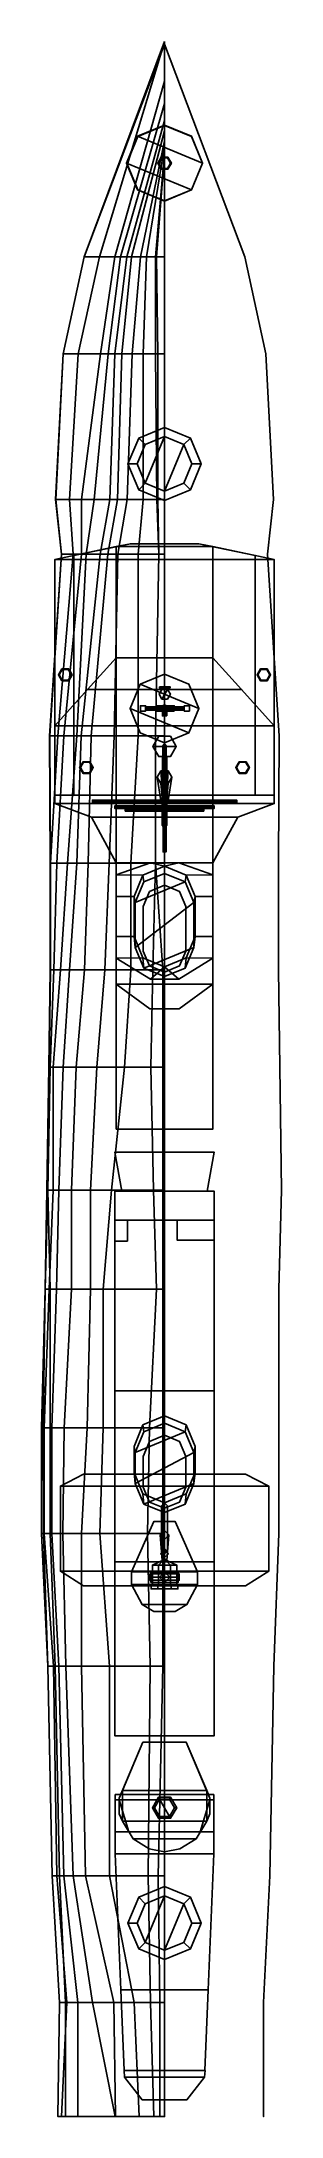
# Model space of a CAD drawing. Extents: x -5 to 4.8, y -34.4 to 50.8.
import ezdxf

# ---------------------------------------------------------------- set-up
doc = ezdxf.new("R2010")
doc.units = 0
doc.layers.get('0').update_dxf_attribs({"linetype": 'CONTINUOUS'})
doc.layers.add('RAILINGS', color=6, linetype='CONTINUOUS')

msp = doc.modelspace()

# ---------------------------------------------------------------- linework, layer by layer
for points in [[(0, 50.85, 6.28), (0, 50.84, 5.78), (-2.67, 42, 3.38), (-3.3, 42, 5.14)], [(0, 50.85, 6.28), (0, 50.85, 6.28), (-3.3, 42, 5.14), (0, 42, 5.14)], [(0, 50.84, 5.78), (0, 49.22, 4.12), (-2.04, 42, 2.69), (-2.67, 42, 3.38)], [(0, 49.22, 4.12), (0, 48.3, 2.99), (-1.8, 42, 2.3), (-2.04, 42, 2.69)], [(0, 48.3, 2.99), (0, 47.6, 1.91), (-1.54, 42, 1.91), (-1.8, 42, 2.3)], [(-1.103, 46.953, 5.77), (-1.56, 45.85, 5.63), (-1.56, 45.85, 6), (-1.103, 46.953, 6)], [(1.56, 45.85, 6), (-1.103, 46.953, 6), (-1.56, 45.85, 6), (1.103, 44.747, 6)], [(0, 47.6, 1.91), (0, 47.18, 1.13), (-1.35, 42, 1.57), (-1.54, 42, 1.91)], [(0, 47.18, 1.13), (0, 46.77, 0.12), (-0.99, 42, 0.6), (-1.35, 42, 1.57)], [(0, 47.41, 5.83), (-1.103, 46.953, 5.77), (-1.103, 46.953, 6), (0, 47.41, 6)], [(1.103, 46.953, 6), (0, 47.41, 6), (-1.103, 46.953, 6), (1.56, 45.85, 6)], [(1.103, 46.953, 5.77), (0, 47.41, 5.83), (0, 47.41, 6), (1.103, 46.953, 6)], [(1.56, 45.85, 5.63), (1.103, 46.953, 5.77), (1.103, 46.953, 6), (1.56, 45.85, 6)], [(0, 46.77, 0.12), (0, 46.55, -0.52), (-0.74, 42, -0.52), (-0.99, 42, 0.6)], [(0, 46.55, -0.52), (0, 46.28, -2.23), (-0.37, 42, -2.23), (-0.74, 42, -0.52)], [(0, 46.28, -2.23), (0, 46.21, -2.78), (-0.33, 42, -2.78), (-0.37, 42, -2.23)], [(0, 46.21, -2.78), (0, 46.21, -2.78), (0, 42, -2.78), (-0.33, 42, -2.78)], [(-0.25, 45.85, 6.08), (-0.125, 46.067, 6.08), (-0.14, 46.092, 6.05), (-0.28, 45.85, 6.05)], [(-0.14, 46.092, 6), (-0.28, 45.85, 6), (-0.28, 45.85, 6.05), (-0.14, 46.092, 6.05)], [(-0.125, 46.067, 6.08), (-0.25, 45.85, 6.08), (-0.25, 45.85, 7.27), (-0.125, 46.067, 7.27)], [(-0.125, 46.067, 6.08), (0.125, 46.067, 6.08), (0.14, 46.092, 6.05), (-0.14, 46.092, 6.05)], [(0.14, 46.092, 6), (-0.14, 46.092, 6), (-0.14, 46.092, 6.05), (0.14, 46.092, 6.05)], [(0.125, 46.067, 6.08), (-0.125, 46.067, 6.08), (-0.125, 46.067, 7.27), (0.125, 46.067, 7.27)], [(0.125, 46.067, 6.08), (0.25, 45.85, 6.08), (0.28, 45.85, 6.05), (0.14, 46.092, 6.05)], [(0.25, 45.85, 6.08), (0.125, 46.067, 6.08), (0.125, 46.067, 7.27), (0.25, 45.85, 7.27)], [(0.28, 45.85, 6), (0.14, 46.092, 6), (0.14, 46.092, 6.05), (0.28, 45.85, 6.05)], [(-1.56, 45.85, 5.63), (-1.103, 44.747, 5.49), (-1.103, 44.747, 6), (-1.56, 45.85, 6)], [(1.103, 44.747, 6), (-1.56, 45.85, 6), (-1.103, 44.747, 6), (0, 44.29, 6)], [(-0.125, 45.633, 6.08), (-0.25, 45.85, 6.08), (-0.28, 45.85, 6.05), (-0.14, 45.608, 6.05)], [(-0.28, 45.85, 6), (-0.14, 45.608, 6), (-0.14, 45.608, 6.05), (-0.28, 45.85, 6.05)], [(-0.25, 45.85, 6.08), (-0.125, 45.633, 6.08), (-0.125, 45.633, 7.27), (-0.25, 45.85, 7.27)], [(0.125, 45.633, 6.08), (-0.125, 45.633, 6.08), (-0.14, 45.608, 6.05), (0.14, 45.608, 6.05)], [(-0.14, 45.608, 6), (0.14, 45.608, 6), (0.14, 45.608, 6.05), (-0.14, 45.608, 6.05)], [(-0.125, 45.633, 6.08), (0.125, 45.633, 6.08), (0.125, 45.633, 7.27), (-0.125, 45.633, 7.27)], [(0.125, 45.633, 6.08), (0.25, 45.85, 6.08), (0.25, 45.85, 7.27), (0.125, 45.633, 7.27)], [(0.25, 45.85, 6.08), (0.125, 45.633, 6.08), (0.14, 45.608, 6.05), (0.28, 45.85, 6.05)], [(0.14, 45.608, 6), (0.28, 45.85, 6), (0.28, 45.85, 6.05), (0.14, 45.608, 6.05)], [(1.103, 44.747, 5.49), (1.56, 45.85, 5.63), (1.56, 45.85, 6), (1.103, 44.747, 6)], [(-1.103, 44.747, 5.49), (0, 44.29, 5.43), (0, 44.29, 6), (-1.103, 44.747, 6)], [(0, 44.29, 5.43), (1.103, 44.747, 5.49), (1.103, 44.747, 6), (0, 44.29, 6)], [(-3.3, 42, 5.14), (-2.67, 42, 3.38), (-3.54, 38.02, 2.71), (-4.16, 38.02, 4.72)], [(0, 42, 5.14), (-3.3, 42, 5.14), (-4.16, 38.02, 4.72), (0, 38.02, 4.72)], [(-2.67, 42, 3.38), (-2.04, 42, 2.69), (-2.63, 38.02, 1.79), (-3.54, 38.02, 2.71)], [(-2.04, 42, 2.69), (-1.8, 42, 2.3), (-2.31, 38.02, 1.29), (-2.63, 38.02, 1.79)], [(-1.8, 42, 2.3), (-1.54, 42, 1.91), (-2.04, 38.02, 0.72), (-2.31, 38.02, 1.29)], [(-1.54, 42, 1.91), (-1.35, 42, 1.57), (-1.75, 38.02, 0.05), (-2.04, 38.02, 0.72)], [(-1.35, 42, 1.57), (-0.99, 42, 0.6), (-1.33, 38.02, -0.99), (-1.75, 38.02, 0.05)], [(-0.99, 42, 0.6), (-0.74, 42, -0.52), (-0.88, 38.02, -2.05), (-1.33, 38.02, -0.99)], [(-0.74, 42, -0.52), (-0.37, 42, -2.23), (-0.37, 38.02, -2.65), (-0.88, 38.02, -2.05)], [(-0.37, 42, -2.23), (-0.33, 42, -2.78), (-0.27, 38.02, -2.78), (-0.37, 38.02, -2.65)], [(-0.33, 42, -2.78), (0, 42, -2.78), (0, 38.02, -2.78), (-0.27, 38.02, -2.78)], [(-4.16, 38.02, 4.72), (-3.54, 38.02, 2.71), (-3.89, 32.02, 2.4), (-4.47, 32.02, 4.55)], [(0, 38.02, 4.72), (-4.16, 38.02, 4.72), (-4.47, 32.02, 4.55), (0, 32.02, 4.64)], [(-3.54, 38.02, 2.71), (-2.63, 38.02, 1.79), (-3.4, 32.02, 1.81), (-3.89, 32.02, 2.4)], [(-2.63, 38.02, 1.79), (-2.31, 38.02, 1.29), (-2.89, 32.02, 1.05), (-3.4, 32.02, 1.81)], [(-2.31, 38.02, 1.29), (-2.04, 38.02, 0.72), (-2.24, 32.02, -0.2), (-2.89, 32.02, 1.05)], [(-2.04, 38.02, 0.72), (-1.75, 38.02, 0.05), (-1.93, 32.02, -0.99), (-2.24, 32.02, -0.2)], [(-1.75, 38.02, 0.05), (-1.33, 38.02, -0.99), (-1.53, 32.02, -1.72), (-1.93, 32.02, -0.99)], [(-1.33, 38.02, -0.99), (-0.88, 38.02, -2.05), (-0.88, 32.02, -2.43), (-1.53, 32.02, -1.72)], [(-0.88, 38.02, -2.05), (-0.37, 38.02, -2.65), (-0.31, 32.02, -2.75), (-0.88, 32.02, -2.43)], [(-0.37, 38.02, -2.65), (-0.27, 38.02, -2.78), (-0.27, 32.02, -3.23), (-0.31, 32.02, -2.75)], [(-0.27, 38.02, -2.78), (0, 38.02, -2.78), (0, 32.02, -3.23), (-0.27, 32.02, -3.23)], [(-0.792, 34.282, 5.18), (0, 34.61, 5.18), (0, 34.99, 4.67), (-1.061, 34.551, 4.64)], [(0, 34.61, 5.18), (0.792, 34.282, 5.18), (1.061, 34.551, 4.64), (0, 34.99, 4.67)], [(-1.12, 33.49, 5.18), (-0.792, 34.282, 5.18), (-1.061, 34.551, 4.64), (-1.5, 33.49, 4.61)], [(-0.792, 34.282, 5.18), (-1.12, 33.49, 5.18), (-0.792, 32.698, 5.18), (0, 34.61, 5.18)], [(0, 34.61, 5.18), (-0.792, 32.698, 5.18), (0, 32.37, 5.18), (0.792, 34.282, 5.18)], [(0.792, 34.282, 5.18), (0, 32.37, 5.18), (0.792, 32.698, 5.18), (1.12, 33.49, 5.18)], [(0.792, 34.282, 5.18), (1.12, 33.49, 5.18), (1.5, 33.49, 4.61), (1.061, 34.551, 4.64)], [(-0.792, 32.698, 5.18), (-1.12, 33.49, 5.18), (-1.5, 33.49, 4.61), (-1.061, 32.429, 4.6)], [(1.12, 33.49, 5.18), (0.792, 32.698, 5.18), (1.061, 32.429, 4.6), (1.5, 33.49, 4.61)], [(0, 32.37, 5.18), (-0.792, 32.698, 5.18), (-1.061, 32.429, 4.6), (0, 31.99, 4.63)], [(0.792, 32.698, 5.18), (0, 32.37, 5.18), (0, 31.99, 4.63), (1.061, 32.429, 4.6)], [(-4.47, 32.02, 4.55), (-3.89, 32.02, 2.4), (-3.74, 29.78, 2.05), (-4.23, 29.78, 4.09)], [(0, 32.02, 4.64), (-4.47, 32.02, 4.55), (-4.23, 29.78, 4.09), (0, 29.78, 4.22)], [(-3.89, 32.02, 2.4), (-3.4, 32.02, 1.81), (-3.4, 29.78, 1.53), (-3.74, 29.78, 2.05)], [(-3.4, 32.02, 1.81), (-2.89, 32.02, 1.05), (-3.21, 29.78, 1.18), (-3.4, 29.78, 1.53)], [(-2.89, 32.02, 1.05), (-2.24, 32.02, -0.2), (-2.64, 29.78, -0.07), (-3.21, 29.78, 1.18)], [(-2.24, 32.02, -0.2), (-1.93, 32.02, -0.99), (-2.32, 29.78, -0.86), (-2.64, 29.78, -0.07)], [(-1.93, 32.02, -0.99), (-1.53, 32.02, -1.72), (-1.91, 29.78, -1.89), (-2.32, 29.78, -0.86)], [(-1.53, 32.02, -1.72), (-0.88, 32.02, -2.43), (-1.08, 29.78, -2.67), (-1.91, 29.78, -1.89)], [(-0.88, 32.02, -2.43), (-0.31, 32.02, -2.75), (-0.23, 29.78, -3.05), (-1.08, 29.78, -2.67)], [(-0.31, 32.02, -2.75), (-0.27, 32.02, -3.23), (-0.23, 29.78, -3.1), (-0.23, 29.78, -3.05)], [(-0.27, 32.02, -3.23), (0, 32.02, -3.23), (0, 29.78, -3.1), (-0.23, 29.78, -3.1)], [(4.5, 29.56, 6.46), (1.98, 30.09, 6.46), (-1.98, 30.09, 6.46), (-4.5, 29.56, 6.46)], [(-4.5, 29.56, 6.46), (-1.98, 30.09, 6.46), (1.98, 30.09, 6.46), (4.5, 29.56, 6.46)], [(-3.72, 29.73, 6.46), (-1.4, 30.21, 6.46), (-1.4, 30.21, 4.2), (-3.72, 29.73, 4.1)], [(1.98, 30.09, 9.07), (1.4, 30.21, 9.07), (-1.4, 30.21, 9.07), (-1.98, 30.09, 9.07)], [(-1.4, 30.21, 9.07), (-1.4, 30.21, 6.46), (-1.98, 30.089, 6.46), (-1.98, 30.09, 9.07)], [(1.98, 25.52, 9.07), (1.98, 30.09, 9.07), (-1.98, 30.09, 9.07), (-1.98, 25.52, 9.07)], [(-1.98, 30.09, 9.07), (-1.98, 30.09, 6.46), (-1.98, 25.52, 6.46), (-1.98, 25.52, 9.07)], [(1.4, 30.21, 4.2), (-1.4, 30.21, 4.2), (-1.4, 30.21, 6.46), (1.4, 30.21, 6.46)], [(1.4, 30.21, 9.07), (1.4, 30.21, 6.46), (-1.4, 30.21, 6.46), (-1.4, 30.21, 9.07)], [(3.72, 29.73, 4.1), (1.4, 30.21, 4.2), (1.4, 30.21, 6.46), (3.72, 29.73, 6.46)], [(1.98, 30.089, 6.46), (1.4, 30.21, 6.46), (1.4, 30.21, 9.07), (1.98, 30.09, 9.07)], [(1.98, 25.52, 6.46), (1.98, 30.09, 6.46), (1.98, 30.09, 9.07), (1.98, 25.52, 9.07)], [(-4.23, 29.78, 4.09), (-3.74, 29.78, 2.05), (-4.38, 22.31, 1.68), (-4.71, 22.31, 3.76)], [(0, 29.78, 4.22), (-4.23, 29.78, 4.09), (-4.71, 22.31, 3.76), (0, 22.31, 3.87)], [(-4.5, 19.87, 6.46), (-4.5, 29.56, 6.46), (4.5, 29.56, 6.46), (4.5, 19.87, 6.46)], [(4.5, 19.87, 6.46), (4.5, 29.56, 6.46), (-4.5, 29.56, 6.46), (-4.5, 19.87, 6.46)], [(-3.74, 29.78, 2.05), (-3.4, 29.78, 1.53), (-4.13, 22.31, 1.28), (-4.38, 22.31, 1.68)], [(-3.4, 29.78, 1.53), (-3.21, 29.78, 1.18), (-3.59, 22.31, -0.22), (-4.13, 22.31, 1.28)], [(-3.72, 19.87, 6.46), (-3.72, 29.73, 6.46), (-3.72, 29.73, 4.1), (-3.72, 19.87, 3.67)], [(-3.21, 29.78, 1.18), (-2.64, 29.78, -0.07), (-3.42, 22.31, -0.61), (-3.59, 22.31, -0.22)], [(-2.64, 29.78, -0.07), (-2.32, 29.78, -0.86), (-3.01, 22.31, -1.34), (-3.42, 22.31, -0.61)], [(-2.32, 29.78, -0.86), (-1.91, 29.78, -1.89), (-2.06, 22.31, -2.34), (-3.01, 22.31, -1.34)], [(-1.91, 29.78, -1.89), (-1.08, 29.78, -2.67), (-1.08, 22.31, -2.82), (-2.06, 22.31, -2.34)], [(-1.08, 29.78, -2.67), (-0.23, 29.78, -3.05), (-0.37, 22.31, -3), (-1.08, 22.31, -2.82)], [(-0.23, 29.78, -3.05), (-0.23, 29.78, -3.1), (-0.37, 22.31, -3.05), (-0.37, 22.31, -3)], [(-0.23, 29.78, -3.1), (0, 29.78, -3.1), (0, 22.31, -3.05), (-0.37, 22.31, -3.05)], [(3.72, 19.87, 3.67), (3.72, 29.73, 4.1), (3.72, 29.73, 6.46), (3.72, 19.87, 6.46)], [(-4.21, 25.062, 6.46), (-4.35, 24.82, 6.46), (-4.35, 24.82, 6.51), (-4.21, 25.062, 6.51)], [(-4.32, 24.82, 6.54), (-4.195, 25.037, 6.54), (-4.21, 25.062, 6.51), (-4.35, 24.82, 6.51)], [(-4.35, 24.82, 6.46), (-4.21, 24.578, 6.46), (-4.21, 24.578, 6.51), (-4.35, 24.82, 6.51)], [(-4.195, 24.603, 6.54), (-4.32, 24.82, 6.54), (-4.35, 24.82, 6.51), (-4.21, 24.578, 6.51)], [(-4.195, 25.037, 6.54), (-4.32, 24.82, 6.54), (-4.32, 24.82, 7.75), (-4.195, 25.037, 7.75)], [(-4.32, 24.82, 6.54), (-4.195, 24.603, 6.54), (-4.195, 24.603, 7.75), (-4.32, 24.82, 7.75)], [(-3.93, 25.062, 6.46), (-4.21, 25.062, 6.46), (-4.21, 25.062, 6.51), (-3.93, 25.062, 6.51)], [(-4.195, 25.037, 6.54), (-3.945, 25.037, 6.54), (-3.93, 25.062, 6.51), (-4.21, 25.062, 6.51)], [(-3.945, 25.037, 6.54), (-4.195, 25.037, 6.54), (-4.195, 25.037, 7.75), (-3.945, 25.037, 7.75)], [(-3.945, 25.037, 6.54), (-3.82, 24.82, 6.54), (-3.79, 24.82, 6.51), (-3.93, 25.062, 6.51)], [(-3.82, 24.82, 6.54), (-3.945, 25.037, 6.54), (-3.945, 25.037, 7.75), (-3.82, 24.82, 7.75)], [(-3.945, 24.603, 6.54), (-3.82, 24.82, 6.54), (-3.82, 24.82, 7.75), (-3.945, 24.603, 7.75)], [(-3.82, 24.82, 6.54), (-3.945, 24.603, 6.54), (-3.93, 24.578, 6.51), (-3.79, 24.82, 6.51)], [(-3.79, 24.82, 6.46), (-3.93, 25.062, 6.46), (-3.93, 25.062, 6.51), (-3.79, 24.82, 6.51)], [(-3.93, 24.578, 6.46), (-3.79, 24.82, 6.46), (-3.79, 24.82, 6.51), (-3.93, 24.578, 6.51)], [(3.16, 24.22, 8.82), (1.98, 25.52, 9.07), (-1.98, 25.52, 9.07), (-3.16, 24.22, 8.82)], [(-3.16, 24.22, 8.82), (-1.98, 25.52, 9.07), (1.98, 25.52, 9.07), (3.16, 24.22, 8.82)], [(1.98, 24.22, 8.82), (1.98, 25.52, 9.07), (-1.98, 25.52, 9.07), (-1.98, 24.22, 8.82)], [(-1.98, 25.52, 9.07), (-1.98, 25.52, 6.46), (-1.98, 24.22, 6.46), (-1.98, 24.22, 8.82)], [(0, 24.85, 8.93), (-0.997, 24.437, 8.84), (-0.997, 24.437, 11.35), (0, 24.85, 11.35)], [(-0.997, 24.437, 10.19), (0, 24.85, 10.19), (0, 24.85, 11.35), (-0.997, 24.437, 11.35)], [(0.997, 24.437, 10.19), (0, 24.85, 10.19), (-0.997, 24.437, 10.19), (1.41, 23.44, 10.19)], [(0.997, 24.437, 8.84), (0, 24.85, 8.93), (0, 24.85, 11.35), (0.997, 24.437, 11.35)], [(0, 24.85, 10.19), (0.997, 24.437, 10.19), (0.997, 24.437, 11.35), (0, 24.85, 11.35)], [(1.98, 24.22, 6.46), (1.98, 25.52, 6.46), (1.98, 25.52, 9.07), (1.98, 24.22, 8.82)], [(3.93, 25.062, 6.46), (3.79, 24.82, 6.46), (3.79, 24.82, 6.51), (3.93, 25.062, 6.51)], [(3.82, 24.82, 6.54), (3.945, 25.037, 6.54), (3.93, 25.062, 6.51), (3.79, 24.82, 6.51)], [(3.79, 24.82, 6.46), (3.93, 24.578, 6.46), (3.93, 24.578, 6.51), (3.79, 24.82, 6.51)], [(3.945, 24.603, 6.54), (3.82, 24.82, 6.54), (3.79, 24.82, 6.51), (3.93, 24.578, 6.51)], [(3.945, 25.037, 6.54), (3.82, 24.82, 6.54), (3.82, 24.82, 7.75), (3.945, 25.037, 7.75)], [(3.82, 24.82, 6.54), (3.945, 24.603, 6.54), (3.945, 24.603, 7.75), (3.82, 24.82, 7.75)], [(4.21, 25.062, 6.46), (3.93, 25.062, 6.46), (3.93, 25.062, 6.51), (4.21, 25.062, 6.51)], [(3.945, 25.037, 6.54), (4.195, 25.037, 6.54), (4.21, 25.062, 6.51), (3.93, 25.062, 6.51)], [(4.195, 25.037, 6.54), (3.945, 25.037, 6.54), (3.945, 25.037, 7.75), (4.195, 25.037, 7.75)], [(4.195, 25.037, 6.54), (4.32, 24.82, 6.54), (4.35, 24.82, 6.51), (4.21, 25.062, 6.51)], [(4.32, 24.82, 6.54), (4.195, 25.037, 6.54), (4.195, 25.037, 7.75), (4.32, 24.82, 7.75)], [(4.195, 24.603, 6.54), (4.32, 24.82, 6.54), (4.32, 24.82, 7.75), (4.195, 24.603, 7.75)], [(4.32, 24.82, 6.54), (4.195, 24.603, 6.54), (4.21, 24.578, 6.51), (4.35, 24.82, 6.51)], [(4.35, 24.82, 6.46), (4.21, 25.062, 6.46), (4.21, 25.062, 6.51), (4.35, 24.82, 6.51)], [(4.21, 24.578, 6.46), (4.35, 24.82, 6.46), (4.35, 24.82, 6.51), (4.21, 24.578, 6.51)], [(-4.5, 22.73, 8.68), (-3.16, 24.22, 8.82), (3.16, 24.22, 8.82), (4.5, 22.73, 8.68)], [(4.5, 22.73, 8.68), (3.16, 24.22, 8.82), (-3.16, 24.22, 8.82), (-4.5, 22.73, 8.68)], [(-3.945, 24.603, 6.54), (-4.195, 24.603, 6.54), (-4.21, 24.578, 6.51), (-3.93, 24.578, 6.51)], [(-4.21, 24.578, 6.46), (-3.93, 24.578, 6.46), (-3.93, 24.578, 6.51), (-4.21, 24.578, 6.51)], [(-4.195, 24.603, 6.54), (-3.945, 24.603, 6.54), (-3.945, 24.603, 7.75), (-4.195, 24.603, 7.75)], [(-1.98, 24.22, 8.82), (-1.98, 24.22, 6.46), (-1.98, 22.73, 6.46), (-1.98, 22.73, 8.68)], [(1.98, 22.73, 8.68), (1.98, 24.22, 8.82), (-1.98, 24.22, 8.82), (-1.98, 22.73, 8.68)], [(-0.997, 24.437, 8.84), (-1.41, 23.44, 8.68), (-1.41, 23.44, 11.35), (-0.997, 24.437, 11.35)], [(-1.41, 23.44, 10.19), (-0.997, 24.437, 10.19), (-0.997, 24.437, 11.35), (-1.41, 23.44, 11.35)], [(1.41, 23.44, 10.19), (-0.997, 24.437, 10.19), (-1.41, 23.44, 10.19), (0.997, 22.443, 10.19)], [(-0.105, 23.821, 10.88), (0.125, 24.219, 10.88), (-0.105, 24.219, 10.88), (-0.22, 24.02, 10.88)], [(-0.21, 24.33, 11.38), (0.23, 24.33, 11.38), (0.23, 24.28, 11.1), (-0.21, 24.28, 11.1)], [(0.125, 23.821, 10.88), (0.24, 24.02, 10.88), (0.125, 24.219, 10.88), (-0.105, 23.821, 10.88)], [(0, 24.28, 10.88), (0, 24.28, 11.1), (0, 24.33, 11.38), (0, 24.32, 10.86)], [(0, 24.03, 10.88), (0, 24.28, 10.88), (0, 24.32, 10.86), (0, 23.96, 10.85)], [(0, 23.61, 10.77), (0, 23.94, 10.88), (0, 24.03, 10.88), (0, 23.61, 10.7)], [(1.41, 23.44, 8.68), (0.997, 24.437, 8.84), (0.997, 24.437, 11.35), (1.41, 23.44, 11.35)], [(0.997, 24.437, 10.19), (1.41, 23.44, 10.19), (1.41, 23.44, 11.35), (0.997, 24.437, 11.35)], [(1.98, 22.73, 6.46), (1.98, 24.22, 6.46), (1.98, 24.22, 8.82), (1.98, 22.73, 8.68)], [(4.195, 24.603, 6.54), (3.945, 24.603, 6.54), (3.93, 24.578, 6.51), (4.21, 24.578, 6.51)], [(3.93, 24.578, 6.46), (4.21, 24.578, 6.46), (4.21, 24.578, 6.51), (3.93, 24.578, 6.51)], [(3.945, 24.603, 6.54), (4.195, 24.603, 6.54), (4.195, 24.603, 7.75), (3.945, 24.603, 7.75)], [(-1.41, 23.44, 8.68), (-0.997, 22.443, 8.68), (-0.997, 22.443, 11.35), (-1.41, 23.44, 11.35)], [(-0.997, 22.443, 10.19), (-1.41, 23.44, 10.19), (-1.41, 23.44, 11.35), (-0.997, 22.443, 11.35)], [(0.997, 22.443, 10.19), (-1.41, 23.44, 10.19), (-0.997, 22.443, 10.19), (0, 22.03, 10.19)], [(-0.78, 23.33, 11.6), (-0.99, 23.33, 11.6), (-0.99, 23.55, 11.6), (-0.78, 23.55, 11.6)], [(-0.99, 23.55, 11.6), (-0.99, 23.33, 11.6), (-0.99, 23.33, 11.82), (-0.99, 23.55, 11.82)], [(-0.78, 23.55, 11.6), (-0.99, 23.55, 11.6), (-0.99, 23.55, 11.82), (-0.78, 23.55, 11.82)], [(-0.99, 23.55, 11.82), (-0.99, 23.33, 11.82), (-0.78, 23.33, 11.82), (-0.78, 23.55, 11.82)], [(-0.78, 23.33, 11.82), (-0.99, 23.33, 11.82), (-0.99, 23.33, 11.6), (-0.78, 23.33, 11.6)], [(-0.78, 23.55, 11.82), (-0.78, 23.33, 11.82), (-0.78, 23.33, 11.6), (-0.78, 23.55, 11.6)], [(0.81, 23.51, 11.71), (0.81, 23.475, 11.649), (-0.78, 23.475, 11.649), (-0.78, 23.51, 11.71)], [(0.81, 23.475, 11.771), (0.81, 23.51, 11.71), (-0.78, 23.51, 11.71), (-0.78, 23.475, 11.771)], [(0.81, 23.475, 11.649), (0.81, 23.405, 11.649), (-0.78, 23.405, 11.649), (-0.78, 23.475, 11.649)], [(0.81, 23.405, 11.771), (0.81, 23.475, 11.771), (-0.78, 23.475, 11.771), (-0.78, 23.405, 11.771)], [(0.81, 23.405, 11.649), (0.81, 23.37, 11.71), (-0.78, 23.37, 11.71), (-0.78, 23.405, 11.649)], [(0.81, 23.37, 11.71), (0.81, 23.405, 11.771), (-0.78, 23.405, 11.771), (-0.78, 23.37, 11.71)], [(-0.35, 23.33, 11.42), (-0.35, 23.33, 11.87), (-0.35, 23.55, 11.87), (-0.35, 23.55, 11.42)], [(0.4, 23.33, 11.42), (-0.35, 23.33, 11.42), (-0.35, 23.55, 11.42), (0.4, 23.55, 11.42)], [(0, 23.59, 10.62), (-0.13, 23.515, 10.62), (-0.13, 23.365, 10.62), (0.13, 23.515, 10.62)], [(0, 23.59, 10.19), (-0.13, 23.515, 10.19), (-0.13, 23.515, 10.62), (0, 23.59, 10.62)], [(0.13, 23.515, 10.62), (-0.13, 23.365, 10.62), (0, 23.29, 10.62), (0.13, 23.365, 10.62)], [(-0.13, 23.515, 10.19), (-0.13, 23.365, 10.19), (-0.13, 23.365, 10.62), (-0.13, 23.515, 10.62)], [(-0.13, 23.365, 10.19), (0, 23.29, 10.19), (0, 23.29, 10.62), (-0.13, 23.365, 10.62)], [(0.09, 23.13, 11.04), (-0.09, 23.13, 11.04), (-0.09, 23.55, 11.04), (0.09, 23.55, 11.04)], [(0.09, 23.13, 11.25), (-0.09, 23.13, 11.25), (-0.09, 23.55, 11.25), (0.09, 23.55, 11.25)], [(0, 23.52, 10.62), (-0.069, 23.48, 10.62), (-0.069, 23.48, 11.42), (0, 23.52, 11.42)], [(-0.069, 23.48, 10.62), (-0.069, 23.4, 10.62), (-0.069, 23.4, 11.42), (-0.069, 23.48, 11.42)], [(-0.069, 23.4, 10.62), (0, 23.36, 10.62), (0, 23.36, 11.42), (-0.069, 23.4, 11.42)], [(0, 23.3, 10.95), (0, 23.14, 10.95), (-0.069, 23.18, 10.95), (-0.069, 23.26, 10.95)], [(0, 23.14, 11.36), (0, 23.3, 11.36), (-0.069, 23.26, 11.36), (-0.069, 23.18, 11.36)], [(0, 23.3, 10.95), (-0.069, 23.26, 10.95), (-0.069, 23.26, 11.36), (0, 23.3, 11.36)], [(-0.069, 23.26, 10.95), (-0.069, 23.18, 10.95), (-0.069, 23.18, 11.36), (-0.069, 23.26, 11.36)], [(-0.069, 23.18, 10.95), (0, 23.14, 10.95), (0, 23.14, 11.36), (-0.069, 23.18, 11.36)], [(0, 23.52, 10.77), (0, 23.61, 10.77), (0, 23.61, 10.7), (0, 23.52, 10.7)], [(0.13, 23.515, 10.19), (0, 23.59, 10.19), (0, 23.59, 10.62), (0.13, 23.515, 10.62)], [(0.069, 23.48, 10.62), (0, 23.52, 10.62), (0, 23.52, 11.42), (0.069, 23.48, 11.42)], [(0, 23.36, 10.62), (0.069, 23.4, 10.62), (0.069, 23.4, 11.42), (0, 23.36, 11.42)], [(0, 23.29, 10.19), (0.13, 23.365, 10.19), (0.13, 23.365, 10.62), (0, 23.29, 10.62)], [(0.069, 23.26, 10.95), (0.069, 23.18, 10.95), (0, 23.14, 10.95), (0, 23.3, 10.95)], [(0.069, 23.18, 11.36), (0.069, 23.26, 11.36), (0, 23.3, 11.36), (0, 23.14, 11.36)], [(0.069, 23.26, 10.95), (0, 23.3, 10.95), (0, 23.3, 11.36), (0.069, 23.26, 11.36)], [(0, 23.14, 10.95), (0.069, 23.18, 10.95), (0.069, 23.18, 11.36), (0, 23.14, 11.36)], [(0.069, 23.4, 10.62), (0.069, 23.48, 10.62), (0.069, 23.48, 11.42), (0.069, 23.4, 11.42)], [(0.069, 23.18, 10.95), (0.069, 23.26, 10.95), (0.069, 23.26, 11.36), (0.069, 23.18, 11.36)], [(0.13, 23.365, 10.19), (0.13, 23.515, 10.19), (0.13, 23.515, 10.62), (0.13, 23.365, 10.62)], [(0.4, 23.33, 11.42), (0.4, 23.33, 11.87), (0.4, 23.55, 11.87), (0.4, 23.55, 11.42)], [(0.81, 23.55, 11.82), (0.81, 23.33, 11.82), (1.02, 23.33, 11.82), (1.02, 23.55, 11.82)], [(1.02, 23.33, 11.6), (0.81, 23.33, 11.6), (0.81, 23.55, 11.6), (1.02, 23.55, 11.6)], [(0.81, 23.55, 11.6), (0.81, 23.33, 11.6), (0.81, 23.33, 11.82), (0.81, 23.55, 11.82)], [(1.02, 23.55, 11.6), (0.81, 23.55, 11.6), (0.81, 23.55, 11.82), (1.02, 23.55, 11.82)], [(1.02, 23.33, 11.82), (0.81, 23.33, 11.82), (0.81, 23.33, 11.6), (1.02, 23.33, 11.6)], [(0.997, 22.443, 8.68), (1.41, 23.44, 8.68), (1.41, 23.44, 11.35), (0.997, 22.443, 11.35)], [(1.41, 23.44, 10.19), (0.997, 22.443, 10.19), (0.997, 22.443, 11.35), (1.41, 23.44, 11.35)], [(1.02, 23.55, 11.82), (1.02, 23.33, 11.82), (1.02, 23.33, 11.6), (1.02, 23.55, 11.6)], [(-4.71, 22.31, 3.76), (-4.38, 22.31, 1.68), (-4.68, 17.08, 2.72), (-4.69, 17.08, 3.58)], [(0, 22.31, 3.87), (-4.71, 22.31, 3.76), (-4.69, 17.08, 3.58), (0, 17.08, 3.69)], [(-4.38, 22.31, 1.68), (-4.13, 22.31, 1.28), (-4.42, 17.08, 1.1), (-4.68, 17.08, 2.72)], [(4.5, 19.53, 8.68), (4.5, 22.73, 8.68), (-4.5, 22.73, 8.68), (-4.5, 19.53, 8.68)], [(-4.5, 19.53, 8.68), (-4.5, 22.73, 8.68), (4.5, 22.73, 8.68), (4.5, 19.53, 8.68)], [(-4.13, 22.31, 1.28), (-3.59, 22.31, -0.22), (-3.98, 17.08, -0.35), (-4.42, 17.08, 1.1)], [(-3.59, 22.31, -0.22), (-3.42, 22.31, -0.61), (-3.59, 17.08, -1.13), (-3.98, 17.08, -0.35)], [(-3.42, 22.31, -0.61), (-3.01, 22.31, -1.34), (-3.13, 17.08, -1.84), (-3.59, 17.08, -1.13)], [(-3.01, 22.31, -1.34), (-2.06, 22.31, -2.34), (-2.27, 17.08, -2.45), (-3.13, 17.08, -1.84)], [(-2.06, 22.31, -2.34), (-1.08, 22.31, -2.82), (-1.38, 17.08, -2.81), (-2.27, 17.08, -2.45)], [(1.98, 19.87, 8.68), (1.98, 22.73, 8.68), (-1.98, 22.73, 8.68), (-1.98, 19.87, 8.68)], [(-1.98, 22.73, 8.68), (-1.98, 22.73, 6.46), (-1.98, 19.87, 6.46), (-1.98, 19.87, 8.68)], [(-1.08, 22.31, -2.82), (-0.37, 22.31, -3), (-0.37, 17.08, -2.97), (-1.38, 17.08, -2.81)], [(-0.997, 22.443, 8.68), (0, 22.03, 8.68), (0, 22.03, 11.35), (-0.997, 22.443, 11.35)], [(0, 22.03, 10.19), (-0.997, 22.443, 10.19), (-0.997, 22.443, 11.35), (0, 22.03, 11.35)], [(-0.24, 22.296, 12.98), (-0.48, 21.88, 12.98), (-0.48, 21.88, 13.45), (-0.24, 22.296, 13.45)], [(0.24, 22.296, 13.45), (-0.24, 22.296, 13.45), (-0.48, 21.88, 13.45), (0.48, 21.88, 13.45)], [(0.48, 21.88, 12.98), (-0.48, 21.88, 12.98), (-0.24, 22.296, 12.98), (0.24, 22.296, 12.98)], [(-0.37, 22.31, -3), (-0.37, 22.31, -3.05), (-0.37, 17.08, -3.03), (-0.37, 17.08, -2.97)], [(-0.37, 22.31, -3.05), (0, 22.31, -3.05), (0, 17.08, -3.03), (-0.37, 17.08, -3.03)], [(0.24, 22.296, 12.98), (-0.24, 22.296, 12.98), (-0.24, 22.296, 13.45), (0.24, 22.296, 13.45)], [(0, 22.03, 8.68), (0.997, 22.443, 8.68), (0.997, 22.443, 11.35), (0, 22.03, 11.35)], [(0.997, 22.443, 10.19), (0, 22.03, 10.19), (0, 22.03, 11.35), (0.997, 22.443, 11.35)], [(0.48, 21.88, 12.98), (0.24, 22.296, 12.98), (0.24, 22.296, 13.45), (0.48, 21.88, 13.45)], [(1.98, 19.87, 6.46), (1.98, 22.73, 6.46), (1.98, 22.73, 8.68), (1.98, 19.87, 8.68)], [(-0.48, 21.88, 12.98), (-0.24, 21.464, 12.98), (-0.24, 21.464, 13.45), (-0.48, 21.88, 13.45)], [(0.48, 21.88, 13.45), (-0.48, 21.88, 13.45), (-0.24, 21.464, 13.45), (0.24, 21.464, 13.45)], [(0.24, 21.464, 12.98), (-0.24, 21.464, 12.98), (-0.48, 21.88, 12.98), (0.48, 21.88, 12.98)], [(-0.24, 21.464, 12.98), (0.24, 21.464, 12.98), (0.24, 21.464, 13.45), (-0.24, 21.464, 13.45)], [(0, 21.98, 16.58), (-0.1, 21.88, 16.58), (-0.1, 21.88, 16.78), (0, 21.98, 16.78)], [(0, 21.78, 16.78), (0.1, 21.88, 16.78), (0, 21.98, 16.78), (-0.1, 21.88, 16.78)], [(-0.1, 21.88, 16.58), (0, 21.98, 16.58), (0.1, 21.88, 16.58), (0, 21.78, 16.58)], [(-0.1, 21.88, 16.58), (0, 21.78, 16.58), (0, 21.78, 16.78), (-0.1, 21.88, 16.78)], [(-0.09, 20.42, 13.31), (0, 20.42, 13.4), (0, 21.47, 13.4), (-0.09, 21.47, 13.31)], [(0, 20.43, 13.22), (-0.09, 20.42, 13.31), (-0.09, 21.47, 13.31), (0, 21.47, 13.22)], [(0, 20.11, 16.61), (-0.07, 20.1, 16.68), (-0.07, 21.88, 16.68), (0, 21.78, 16.61)], [(-0.07, 20.1, 16.68), (0, 20.1, 16.75), (0, 21.78, 16.75), (-0.07, 21.88, 16.68)], [(0.1, 21.88, 16.58), (0, 21.98, 16.58), (0, 21.98, 16.78), (0.1, 21.88, 16.78)], [(0.07, 20.1, 16.68), (0, 20.11, 16.61), (0, 21.78, 16.61), (0.07, 21.88, 16.68)], [(0, 20.1, 16.75), (0.07, 20.1, 16.68), (0.07, 21.88, 16.68), (0, 21.78, 16.75)], [(0, 21.78, 16.58), (0.1, 21.88, 16.58), (0.1, 21.88, 16.78), (0, 21.78, 16.78)], [(0, 20.42, 13.4), (0.09, 20.42, 13.31), (0.09, 21.47, 13.31), (0, 21.47, 13.4)], [(0.09, 20.42, 13.31), (0, 20.43, 13.22), (0, 21.47, 13.22), (0.09, 21.47, 13.31)], [(0, 19.8, 16.6), (0, 20.14, 16.27), (0, 21.42, 17.12), (0, 18.37, 17.12)], [(0, 18.37, 17.12), (0, 21.42, 17.12), (0, 20.14, 16.27), (0, 19.8, 16.6)], [(0.24, 21.464, 12.98), (0.48, 21.88, 12.98), (0.48, 21.88, 13.45), (0.24, 21.464, 13.45)], [(-3.45, 21.01, 8.76), (-3.325, 21.227, 8.76), (-3.34, 21.252, 8.73), (-3.48, 21.01, 8.73)], [(-3.34, 21.252, 8.68), (-3.48, 21.01, 8.68), (-3.48, 21.01, 8.73), (-3.34, 21.252, 8.73)], [(-3.325, 20.793, 8.76), (-3.45, 21.01, 8.76), (-3.48, 21.01, 8.73), (-3.34, 20.768, 8.73)], [(-3.48, 21.01, 8.68), (-3.34, 20.768, 8.68), (-3.34, 20.768, 8.73), (-3.48, 21.01, 8.73)], [(-3.325, 21.227, 8.76), (-3.45, 21.01, 8.76), (-3.45, 21.01, 10.1), (-3.325, 21.227, 10.1)], [(-3.45, 21.01, 8.76), (-3.325, 20.793, 8.76), (-3.325, 20.793, 10.1), (-3.45, 21.01, 10.1)], [(-3.325, 21.227, 8.76), (-3.075, 21.227, 8.76), (-3.06, 21.252, 8.73), (-3.34, 21.252, 8.73)], [(-3.06, 21.252, 8.68), (-3.34, 21.252, 8.68), (-3.34, 21.252, 8.73), (-3.06, 21.252, 8.73)], [(-3.075, 20.793, 8.76), (-3.325, 20.793, 8.76), (-3.34, 20.768, 8.73), (-3.06, 20.768, 8.73)], [(-3.34, 20.768, 8.68), (-3.06, 20.768, 8.68), (-3.06, 20.768, 8.73), (-3.34, 20.768, 8.73)], [(-3.075, 21.227, 8.76), (-3.325, 21.227, 8.76), (-3.325, 21.227, 10.1), (-3.075, 21.227, 10.1)], [(-3.325, 20.793, 8.76), (-3.075, 20.793, 8.76), (-3.075, 20.793, 10.1), (-3.325, 20.793, 10.1)], [(-3.075, 21.227, 8.76), (-2.95, 21.01, 8.76), (-2.92, 21.01, 8.73), (-3.06, 21.252, 8.73)], [(-2.95, 21.01, 8.76), (-3.075, 21.227, 8.76), (-3.075, 21.227, 10.1), (-2.95, 21.01, 10.1)], [(-2.95, 21.01, 8.76), (-3.075, 20.793, 8.76), (-3.06, 20.768, 8.73), (-2.92, 21.01, 8.73)], [(-3.075, 20.793, 8.76), (-2.95, 21.01, 8.76), (-2.95, 21.01, 10.1), (-3.075, 20.793, 10.1)], [(-2.92, 21.01, 8.68), (-3.06, 21.252, 8.68), (-3.06, 21.252, 8.73), (-2.92, 21.01, 8.73)], [(-3.06, 20.768, 8.68), (-2.92, 21.01, 8.68), (-2.92, 21.01, 8.73), (-3.06, 20.768, 8.73)], [(-0.15, 20.87, 8.68), (-0.3, 20.61, 8.68), (-0.15, 19.66, 20.03), (-0.075, 19.79, 20.03)], [(-0.3, 20.61, 8.68), (-0.15, 20.35, 8.68), (-0.075, 19.53, 20.03), (-0.15, 19.66, 20.03)], [(0.15, 20.87, 8.68), (-0.15, 20.87, 8.68), (-0.075, 19.79, 20.03), (0.075, 19.79, 20.03)], [(-0.07, 19.61, 20.1), (0, 19.61, 20.17), (0, 21.06, 20.16), (-0.06, 21.06, 20.1)], [(0, 19.61, 20.03), (-0.07, 19.61, 20.1), (-0.06, 21.06, 20.1), (0, 21.06, 20.04)], [(0, 21.06, 20.16), (0.06, 21.06, 20.1), (0, 21.06, 20.04), (-0.06, 21.06, 20.1)], [(0, 19.61, 20.17), (0.07, 19.61, 20.1), (0.06, 21.06, 20.1), (0, 21.06, 20.16)], [(0.07, 19.61, 20.1), (0, 19.61, 20.03), (0, 21.06, 20.04), (0.06, 21.06, 20.1)], [(0.3, 20.61, 8.68), (0.15, 20.87, 8.68), (0.075, 19.79, 20.03), (0.15, 19.66, 20.03)], [(0.15, 20.35, 8.68), (0.3, 20.61, 8.68), (0.15, 19.66, 20.03), (0.075, 19.53, 20.03)], [(3.06, 21.252, 8.68), (2.92, 21.01, 8.68), (2.92, 21.01, 8.73), (3.06, 21.252, 8.73)], [(2.95, 21.01, 8.76), (3.075, 21.227, 8.76), (3.06, 21.252, 8.73), (2.92, 21.01, 8.73)], [(2.92, 21.01, 8.68), (3.06, 20.768, 8.68), (3.06, 20.768, 8.73), (2.92, 21.01, 8.73)], [(3.075, 20.793, 8.76), (2.95, 21.01, 8.76), (2.92, 21.01, 8.73), (3.06, 20.768, 8.73)], [(3.075, 21.227, 8.76), (2.95, 21.01, 8.76), (2.95, 21.01, 10.1), (3.075, 21.227, 10.1)], [(2.95, 21.01, 8.76), (3.075, 20.793, 8.76), (3.075, 20.793, 10.1), (2.95, 21.01, 10.1)], [(3.34, 21.252, 8.68), (3.06, 21.252, 8.68), (3.06, 21.252, 8.73), (3.34, 21.252, 8.73)], [(3.075, 21.227, 8.76), (3.325, 21.227, 8.76), (3.34, 21.252, 8.73), (3.06, 21.252, 8.73)], [(3.325, 20.793, 8.76), (3.075, 20.793, 8.76), (3.06, 20.768, 8.73), (3.34, 20.768, 8.73)], [(3.06, 20.768, 8.68), (3.34, 20.768, 8.68), (3.34, 20.768, 8.73), (3.06, 20.768, 8.73)], [(3.325, 21.227, 8.76), (3.075, 21.227, 8.76), (3.075, 21.227, 10.1), (3.325, 21.227, 10.1)], [(3.075, 20.793, 8.76), (3.325, 20.793, 8.76), (3.325, 20.793, 10.1), (3.075, 20.793, 10.1)], [(3.325, 21.227, 8.76), (3.45, 21.01, 8.76), (3.48, 21.01, 8.73), (3.34, 21.252, 8.73)], [(3.45, 21.01, 8.76), (3.325, 21.227, 8.76), (3.325, 21.227, 10.1), (3.45, 21.01, 10.1)], [(3.325, 20.793, 8.76), (3.45, 21.01, 8.76), (3.45, 21.01, 10.1), (3.325, 20.793, 10.1)], [(3.45, 21.01, 8.76), (3.325, 20.793, 8.76), (3.34, 20.768, 8.73), (3.48, 21.01, 8.73)], [(3.48, 21.01, 8.68), (3.34, 21.252, 8.68), (3.34, 21.252, 8.73), (3.48, 21.01, 8.73)], [(3.34, 20.768, 8.68), (3.48, 21.01, 8.68), (3.48, 21.01, 8.73), (3.34, 20.768, 8.73)], [(3.72, 19.87, 6.46), (-3.72, 19.87, 6.46), (-3.72, 19.87, 3.67), (3.72, 19.87, 3.67)], [(0, 19.61, 20.17), (0, 19.68, 20.1), (-2.96, 19.67, 20.1), (-2.96, 19.61, 20.16)], [(0, 19.68, 20.1), (0, 19.61, 20.03), (-2.96, 19.61, 20.04), (-2.96, 19.67, 20.1)], [(-2.96, 19.61, 20.04), (-2.96, 19.55, 20.1), (-2.96, 19.61, 20.16), (-2.96, 19.67, 20.1)], [(1.98, 19.87, 6.46), (1.98, 19.87, 8.68), (-1.98, 19.87, 8.68), (-1.98, 19.87, 6.46)], [(-1.98, 12.11, 6.46), (-1.98, 19.87, 6.46), (1.98, 19.87, 6.46), (1.98, 12.11, 6.46)], [(1.98, 12.11, 6.46), (1.98, 19.87, 6.46), (-1.98, 19.87, 6.46), (-1.98, 12.11, 6.46)], [(-0.15, 20.35, 8.68), (0.15, 20.35, 8.68), (0.075, 19.53, 20.03), (-0.075, 19.53, 20.03)], [(0.15, 19.66, 20.03), (0.075, 19.79, 20.03), (-0.075, 19.79, 20.03), (-0.15, 19.66, 20.03)], [(0.075, 19.53, 20.03), (0.15, 19.66, 20.03), (-0.15, 19.66, 20.03), (-0.075, 19.53, 20.03)], [(0, 18.73, 8.68), (-0.1, 18.63, 8.68), (-0.1, 19.92, 16.95), (0, 20.02, 16.95)], [(-0.1, 18.63, 8.68), (0, 18.53, 8.68), (0, 19.82, 16.95), (-0.1, 19.92, 16.95)], [(0, 19.71, 20.03), (-0.09, 19.62, 20.03), (-0.04, 19.02, 26.85), (0, 19.06, 26.85)], [(-0.09, 19.62, 20.03), (0, 19.53, 20.03), (0, 18.98, 26.85), (-0.04, 19.02, 26.85)], [(-0.07, 19.37, 13.34), (0, 19.468, 13.41), (0, 20.01, 13.41), (-0.07, 20.02, 13.34)], [(0, 19.446, 13.27), (-0.07, 19.37, 13.34), (-0.07, 20.02, 13.34), (0, 20.02, 13.27)], [(0.1, 18.63, 8.68), (0, 18.73, 8.68), (0, 20.02, 16.95), (0.1, 19.92, 16.95)], [(0, 19.468, 13.41), (0.07, 19.37, 13.34), (0.07, 20.02, 13.34), (0, 20.01, 13.41)], [(0.07, 19.37, 13.34), (0, 19.446, 13.27), (0, 20.02, 13.27), (0.07, 20.02, 13.34)], [(0, 18.53, 8.68), (0.1, 18.63, 8.68), (0.1, 19.92, 16.95), (0, 19.82, 16.95)], [(0.09, 19.62, 20.03), (0, 19.71, 20.03), (0, 19.06, 26.85), (0.04, 19.02, 26.85)], [(0, 19.68, 20.1), (0, 19.61, 20.17), (2.96, 19.61, 20.16), (2.96, 19.67, 20.1)], [(0, 19.61, 20.03), (0, 19.68, 20.1), (2.96, 19.67, 20.1), (2.96, 19.61, 20.04)], [(0, 19.53, 20.03), (0.09, 19.62, 20.03), (0.04, 19.02, 26.85), (0, 18.98, 26.85)], [(2.96, 19.61, 20.16), (2.96, 19.55, 20.1), (2.96, 19.61, 20.04), (2.96, 19.67, 20.1)], [(-3, 18.97, 8.68), (-4.5, 19.53, 8.68), (4.5, 19.53, 8.68), (3, 18.97, 8.68)], [(3, 18.97, 8.68), (4.5, 19.53, 8.68), (-4.5, 19.53, 8.68), (-3, 18.97, 8.68)], [(1.98, 17.1, 8.68), (3, 18.97, 8.68), (-3, 18.97, 8.68), (-1.98, 17.1, 8.68)], [(-1.98, 17.1, 8.68), (-3, 18.97, 8.68), (3, 18.97, 8.68), (1.98, 17.1, 8.68)], [(0, 19.54, 20.1), (0, 19.61, 20.17), (-2.96, 19.61, 20.16), (-2.96, 19.55, 20.1)], [(0, 19.61, 20.03), (0, 19.54, 20.1), (-2.96, 19.55, 20.1), (-2.96, 19.61, 20.04)], [(-2.04, 19.38, 22.76), (-2.04, 19.43, 22.81), (2.04, 19.43, 22.81), (2.04, 19.38, 22.76)], [(-2.04, 19.43, 22.81), (-2.04, 19.38, 22.86), (2.04, 19.38, 22.86), (2.04, 19.43, 22.81)], [(-2.04, 19.38, 22.76), (-2.04, 19.33, 22.81), (-2.04, 19.38, 22.86), (-2.04, 19.43, 22.81)], [(-2.04, 19.33, 22.81), (-2.04, 19.38, 22.76), (2.04, 19.38, 22.76), (2.04, 19.33, 22.81)], [(-2.04, 19.38, 22.86), (-2.04, 19.33, 22.81), (2.04, 19.33, 22.81), (2.04, 19.38, 22.86)], [(-1.61, 19.32, 23.97), (-1.61, 19.27, 24.02), (1.61, 19.27, 24.02), (1.61, 19.32, 23.97)], [(-1.61, 19.27, 23.92), (-1.61, 19.32, 23.97), (1.61, 19.32, 23.97), (1.61, 19.27, 23.92)], [(-1.61, 19.27, 23.92), (-1.61, 19.22, 23.97), (-1.61, 19.27, 24.02), (-1.61, 19.32, 23.97)], [(-1.61, 19.27, 24.02), (-1.61, 19.22, 23.97), (1.61, 19.22, 23.97), (1.61, 19.27, 24.02)], [(-1.61, 19.22, 23.97), (-1.61, 19.27, 23.92), (1.61, 19.27, 23.92), (1.61, 19.22, 23.97)], [(0, 19.61, 20.17), (-0.07, 19.61, 20.1), (-0.06, 17.54, 20.1), (0, 17.54, 20.16)], [(-0.07, 19.61, 20.1), (0, 19.61, 20.03), (0, 17.54, 20.04), (-0.06, 17.54, 20.1)], [(0.04, 19.02, 26.85), (0, 19.06, 26.85), (-0.04, 19.02, 26.85), (0, 18.98, 26.85)], [(0, 19.61, 20.17), (0, 19.54, 20.1), (2.96, 19.55, 20.1), (2.96, 19.61, 20.16)], [(0, 19.54, 20.1), (0, 19.61, 20.03), (2.96, 19.61, 20.04), (2.96, 19.55, 20.1)], [(0.07, 19.61, 20.1), (0, 19.61, 20.17), (0, 17.54, 20.16), (0.06, 17.54, 20.1)], [(0, 19.61, 20.03), (0.07, 19.61, 20.1), (0.06, 17.54, 20.1), (0, 17.54, 20.04)], [(1.61, 19.32, 23.97), (1.61, 19.27, 24.02), (1.61, 19.22, 23.97), (1.61, 19.27, 23.92)], [(2.04, 19.43, 22.81), (2.04, 19.38, 22.86), (2.04, 19.33, 22.81), (2.04, 19.38, 22.76)], [(0, 18.73, 3.747), (-0.1, 18.63, 3.73), (-0.1, 18.63, 8.68), (0, 18.73, 8.68)], [(-0.1, 18.63, 3.73), (0, 18.53, 3.74), (0, 18.53, 8.68), (-0.1, 18.63, 8.68)], [(0.1, 18.63, 3.73), (0, 18.73, 3.747), (0, 18.73, 8.68), (0.1, 18.63, 8.68)], [(0, 18.53, 3.74), (0.1, 18.63, 3.73), (0.1, 18.63, 8.68), (0, 18.53, 8.68)], [(-4.69, 17.08, 3.58), (-4.68, 17.08, 2.72), (-4.68, 12.69, 2.79), (-4.69, 12.69, 3.34)], [(0, 17.08, 3.69), (-4.69, 17.08, 3.58), (-4.69, 12.69, 3.34), (0, 12.69, 3.5)], [(-4.68, 17.08, 2.72), (-4.42, 17.08, 1.1), (-4.54, 12.69, 0.95), (-4.68, 12.69, 2.79)], [(-4.42, 17.08, 1.1), (-3.98, 17.08, -0.35), (-4.27, 12.69, -0.33), (-4.54, 12.69, 0.95)], [(-3.98, 17.08, -0.35), (-3.59, 17.08, -1.13), (-3.9, 12.69, -1.27), (-4.27, 12.69, -0.33)], [(-3.59, 17.08, -1.13), (-3.13, 17.08, -1.84), (-3.28, 12.69, -2.04), (-3.9, 12.69, -1.27)], [(-3.13, 17.08, -1.84), (-2.27, 17.08, -2.45), (-2.45, 12.69, -2.49), (-3.28, 12.69, -2.04)], [(-2.27, 17.08, -2.45), (-1.38, 17.08, -2.81), (-1.38, 12.69, -2.85), (-2.45, 12.69, -2.49)], [(1.98, 6.15, 4.27), (1.98, 17.1, 4.27), (-1.98, 17.1, 4.27), (-1.98, 6.15, 4.27)], [(-1.98, 17.1, 4.27), (-1.98, 17.1, 3.52), (-1.98, 6.15, 3.27), (-1.98, 6.15, 4.27)], [(1.98, 17.1, 4.27), (1.98, 17.1, 3.52), (-1.98, 17.1, 3.52), (-1.98, 17.1, 4.27)], [(-0.58, 17.1, 4.27), (-1.98, 16.6, 4.27), (-0.884, 16.594, 5.12), (0, 16.96, 5.12)], [(-1.38, 17.08, -2.81), (-0.37, 17.08, -2.97), (-0.48, 12.69, -3.01), (-1.38, 12.69, -2.85)], [(0, 16.96, 5.12), (0.58, 17.1, 4.27), (-0.58, 17.1, 4.27), (0, 16.96, 5.12)], [(-0.37, 17.08, -2.97), (-0.37, 17.08, -3.03), (-0.07, 12.69, -3.07), (-0.48, 12.69, -3.01)], [(-0.37, 17.08, -3.03), (0, 17.08, -3.03), (0, 12.69, -3.07), (-0.07, 12.69, -3.07)], [(0, 17.54, 20.04), (0.06, 17.54, 20.1), (0, 17.54, 20.16), (-0.06, 17.54, 20.1)], [(0.884, 16.594, 5.12), (1.98, 16.6, 4.27), (0.58, 17.1, 4.27), (0, 16.96, 5.12)], [(1.98, 6.15, 3.27), (1.98, 17.1, 3.52), (1.98, 17.1, 4.27), (1.98, 6.15, 4.27)], [(-1.98, 16.6, 4.27), (-1.98, 15.71, 4.27), (-1.25, 15.71, 5.12), (-0.884, 16.594, 5.12)], [(-0.884, 16.594, 7.9), (-1.25, 15.71, 7.9), (-1.2, 15.46, 12.36), (-0.849, 16.31, 12.44)], [(-0.884, 16.594, 5.12), (-1.25, 15.71, 5.12), (-1.25, 15.71, 7.9), (-0.884, 16.594, 7.9)], [(-1.2, 15.46, 12.36), (0.849, 16.31, 12.44), (0, 16.66, 12.47), (-0.849, 16.31, 12.44)], [(-1.2, 13.62, 12.2), (1.2, 15.46, 12.36), (0.849, 16.31, 12.44), (-1.2, 15.46, 12.36)], [(0, 16.96, 7.9), (-0.884, 16.594, 7.9), (-0.849, 16.31, 12.44), (0, 16.66, 12.47)], [(0, 16.96, 5.12), (-0.884, 16.594, 5.12), (-0.884, 16.594, 7.9), (0, 16.96, 7.9)], [(0.884, 16.594, 7.9), (0, 16.96, 7.9), (0, 16.66, 12.47), (0.849, 16.31, 12.44)], [(0.884, 16.594, 5.12), (0, 16.96, 5.12), (0, 16.96, 7.9), (0.884, 16.594, 7.9)], [(1.25, 15.71, 7.9), (0.884, 16.594, 7.9), (0.849, 16.31, 12.44), (1.2, 15.46, 12.36)], [(1.25, 15.71, 5.12), (1.98, 15.71, 4.27), (1.98, 16.6, 4.27), (0.884, 16.594, 5.12)], [(1.25, 15.71, 5.12), (0.884, 16.594, 5.12), (0.884, 16.594, 7.9), (1.25, 15.71, 7.9)], [(-1.25, 15.71, 5.12), (-1.98, 15.71, 4.27), (-1.98, 14.07, 4.27), (-1.25, 14.07, 5.12)], [(-1.25, 15.71, 7.9), (-1.25, 14.07, 7.9), (-1.2, 13.62, 12.2), (-1.2, 15.46, 12.36)], [(-1.25, 15.71, 5.12), (-1.25, 14.07, 5.12), (-1.25, 14.07, 7.9), (-1.25, 15.71, 7.9)], [(-0.849, 12.77, 12.14), (1.2, 13.62, 12.2), (1.2, 15.46, 12.36), (-1.2, 13.62, 12.2)], [(-0.87, 15.3, 12.33), (-0.615, 15.915, 12.4), (-0.615, 15.915, 13.86), (-0.87, 15.3, 13.61)], [(-0.615, 15.915, 12.4), (-0.87, 15.3, 12.33), (-0.87, 15.3, 13.61), (-0.615, 15.915, 13.86)], [(-0.615, 15.915, 12.4), (0, 16.17, 12.42), (0, 16.17, 13.93), (-0.615, 15.915, 13.86)], [(0, 16.17, 12.42), (-0.615, 15.915, 12.4), (-0.615, 15.915, 13.86), (0, 16.17, 13.93)], [(0, 16.17, 12.42), (0.615, 15.915, 12.4), (0.615, 15.915, 13.86), (0, 16.17, 13.93)], [(0.615, 15.915, 12.4), (0, 16.17, 12.42), (0, 16.17, 13.93), (0.615, 15.915, 13.86)], [(0.615, 15.915, 12.4), (0.87, 15.3, 12.33), (0.87, 15.3, 13.61), (0.615, 15.915, 13.86)], [(0.87, 15.3, 12.33), (0.615, 15.915, 12.4), (0.615, 15.915, 13.86), (0.87, 15.3, 13.61)], [(1.25, 14.07, 7.9), (1.25, 15.71, 7.9), (1.2, 15.46, 12.36), (1.2, 13.62, 12.2)], [(1.25, 14.07, 5.12), (1.25, 15.71, 5.12), (1.25, 15.71, 7.9), (1.25, 14.07, 7.9)], [(1.98, 14.07, 4.27), (1.98, 15.71, 4.27), (1.25, 15.71, 5.12), (1.25, 14.07, 5.12)], [(-0.87, 13.47, 12.18), (-0.87, 15.3, 12.33), (-0.87, 15.3, 13.61), (-0.87, 13.47, 12.93)], [(-0.87, 15.3, 12.33), (-0.87, 13.47, 12.18), (-0.87, 13.47, 12.93), (-0.87, 15.3, 13.61)], [(0.87, 15.3, 12.33), (0.87, 13.47, 12.18), (0.87, 13.47, 12.93), (0.87, 15.3, 13.61)], [(0.87, 13.47, 12.18), (0.87, 15.3, 12.33), (0.87, 15.3, 13.61), (0.87, 13.47, 12.93)], [(-1.25, 14.07, 5.12), (-1.98, 14.07, 4.27), (-1.98, 13.18, 4.27), (-0.884, 13.186, 5.12)], [(-1.25, 14.07, 7.9), (-0.884, 13.186, 7.9), (-0.849, 12.77, 12.14), (-1.2, 13.62, 12.2)], [(-1.25, 14.07, 5.12), (-0.884, 13.186, 5.12), (-0.884, 13.186, 7.9), (-1.25, 14.07, 7.9)], [(0.884, 13.186, 7.9), (1.25, 14.07, 7.9), (1.2, 13.62, 12.2), (0.849, 12.77, 12.14)], [(0.884, 13.186, 5.12), (1.25, 14.07, 5.12), (1.25, 14.07, 7.9), (0.884, 13.186, 7.9)], [(1.98, 13.18, 4.27), (1.98, 14.07, 4.27), (1.25, 14.07, 5.12), (0.884, 13.186, 5.12)], [(-0.884, 13.186, 5.12), (-1.98, 13.18, 4.27), (-0.58, 12.31, 4.27), (0, 12.82, 5.12)], [(-0.884, 13.186, 7.9), (0, 12.82, 7.9), (0, 12.42, 12.11), (-0.849, 12.77, 12.14)], [(-0.884, 13.186, 5.12), (0, 12.82, 5.12), (0, 12.82, 7.9), (-0.884, 13.186, 7.9)], [(-0.615, 12.855, 12.14), (-0.87, 13.47, 12.18), (-0.87, 13.47, 12.93), (-0.615, 12.855, 12.68)], [(-0.87, 13.47, 12.18), (-0.615, 12.855, 12.14), (-0.615, 12.855, 12.68), (-0.87, 13.47, 12.93)], [(0, 12.42, 12.11), (0.849, 12.77, 12.14), (1.2, 13.62, 12.2), (-0.849, 12.77, 12.14)], [(0, 12.6, 12.12), (-0.615, 12.855, 12.14), (-0.615, 12.855, 12.68), (0, 12.6, 12.59)], [(-0.615, 12.855, 12.14), (0, 12.6, 12.12), (0, 12.6, 12.59), (-0.615, 12.855, 12.68)], [(0, 12.82, 5.12), (-0.58, 12.31, 4.27), (0.58, 12.31, 4.27), (0, 12.82, 5.12)], [(0, 12.82, 7.9), (0.884, 13.186, 7.9), (0.849, 12.77, 12.14), (0, 12.42, 12.11)], [(0, 12.82, 5.12), (0.884, 13.186, 5.12), (0.884, 13.186, 7.9), (0, 12.82, 7.9)], [(0.58, 12.31, 4.27), (1.98, 13.18, 4.27), (0.884, 13.186, 5.12), (0, 12.82, 5.12)], [(0.615, 12.855, 12.14), (0, 12.6, 12.12), (0, 12.6, 12.59), (0.615, 12.855, 12.68)], [(0, 12.6, 12.12), (0.615, 12.855, 12.14), (0.615, 12.855, 12.68), (0, 12.6, 12.59)], [(0.87, 13.47, 12.18), (0.615, 12.855, 12.14), (0.615, 12.855, 12.68), (0.87, 13.47, 12.93)], [(0.615, 12.855, 12.14), (0.87, 13.47, 12.18), (0.87, 13.47, 12.93), (0.615, 12.855, 12.68)], [(-4.68, 12.69, 2.79), (-4.54, 12.69, 0.95), (-4.69, 8.7, 0.42), (-4.74, 8.7, 1.15)], [(-4.69, 12.69, 3.34), (-4.68, 12.69, 2.79), (-4.74, 8.7, 1.15), (-4.74, 8.7, 3.3)], [(0, 12.69, 3.5), (-4.69, 12.69, 3.34), (-4.74, 8.7, 3.3), (0, 8.7, 3.46)], [(-4.54, 12.69, 0.95), (-4.27, 12.69, -0.33), (-4.57, 8.7, -0.37), (-4.69, 8.7, 0.42)], [(-4.27, 12.69, -0.33), (-3.9, 12.69, -1.27), (-4.16, 8.7, -1.48), (-4.57, 8.7, -0.37)], [(-3.9, 12.69, -1.27), (-3.28, 12.69, -2.04), (-3.62, 8.7, -2.08), (-4.16, 8.7, -1.48)], [(-3.28, 12.69, -2.04), (-2.45, 12.69, -2.49), (-2.77, 8.7, -2.53), (-3.62, 8.7, -2.08)], [(-2.45, 12.69, -2.49), (-1.38, 12.69, -2.85), (-1.64, 8.7, -2.83), (-2.77, 8.7, -2.53)], [(-0.6, 11.1, 6.46), (-1.98, 12.11, 6.46), (1.98, 12.11, 6.46), (0.6, 11.1, 6.46)], [(0.6, 11.1, 6.46), (1.98, 12.11, 6.46), (-1.98, 12.11, 6.46), (-0.6, 11.1, 6.46)], [(-1.38, 12.69, -2.85), (-0.48, 12.69, -3.01), (-0.56, 8.7, -2.99), (-1.64, 8.7, -2.83)], [(-0.48, 12.69, -3.01), (-0.07, 12.69, -3.07), (-0.07, 8.7, -3), (-0.56, 8.7, -2.99)], [(-0.07, 12.69, -3.07), (0, 12.69, -3.07), (0, 8.7, -3.02), (-0.07, 8.7, -3)], [(-4.74, 8.7, 1.15), (-4.69, 8.7, 0.42), (-4.78, 3.64, -0.41), (-4.82, 3.64, 0.21)], [(-4.74, 8.7, 3.3), (-4.74, 8.7, 1.15), (-4.82, 3.64, 0.21), (-4.79, 3.64, 3.14)], [(0, 8.7, 3.46), (-4.74, 8.7, 3.3), (-4.79, 3.64, 3.14), (0, 3.64, 3.3)], [(-4.69, 8.7, 0.42), (-4.57, 8.7, -0.37), (-4.57, 3.64, -1.24), (-4.78, 3.64, -0.41)], [(-4.57, 8.7, -0.37), (-4.16, 8.7, -1.48), (-4.33, 3.64, -1.64), (-4.57, 3.64, -1.24)], [(-4.16, 8.7, -1.48), (-3.62, 8.7, -2.08), (-3.81, 3.64, -2.19), (-4.33, 3.64, -1.64)], [(-3.62, 8.7, -2.08), (-2.77, 8.7, -2.53), (-3.04, 3.64, -2.51), (-3.81, 3.64, -2.19)], [(-2.77, 8.7, -2.53), (-1.64, 8.7, -2.83), (-2.18, 3.64, -2.71), (-3.04, 3.64, -2.51)], [(-1.64, 8.7, -2.83), (-0.56, 8.7, -2.99), (-0.45, 3.64, -2.89), (-2.18, 3.64, -2.71)], [(-0.56, 8.7, -2.99), (-0.07, 8.7, -3), (-0.07, 3.64, -2.93), (-0.45, 3.64, -2.89)], [(-0.07, 8.7, -3), (0, 8.7, -3.02), (0, 3.64, -2.94), (-0.07, 3.64, -2.93)], [(-1.98, 6.15, 4.27), (-1.98, 6.15, 3.27), (1.98, 6.15, 3.27), (1.98, 6.15, 4.27)], [(1.75, 3.6, 5.51), (2.04, 5.2, 6.92), (-2.04, 5.2, 6.92), (-1.75, 3.6, 5.51)], [(-1.75, 3.6, 5.51), (-2.04, 5.2, 6.92), (2.04, 5.2, 6.92), (1.75, 3.6, 5.51)], [(-4.78, 3.64, -0.41), (-4.57, 3.64, -1.24), (-4.73, -0.43, -1.17), (-4.9, -0.43, -0.46)], [(-4.82, 3.64, 0.21), (-4.78, 3.64, -0.41), (-4.9, -0.43, -0.46), (-4.89, -0.43, 1.61)], [(-4.79, 3.64, 3.14), (-4.82, 3.64, 0.21), (-4.89, -0.43, 1.61), (-4.69, -0.43, 3.07)], [(0, 3.64, 3.3), (-4.79, 3.64, 3.14), (-4.69, -0.43, 3.07), (0, -0.43, 3.2)], [(-4.57, 3.64, -1.24), (-4.33, 3.64, -1.64), (-4.43, -0.43, -1.84), (-4.73, -0.43, -1.17)], [(-4.33, 3.64, -1.64), (-3.81, 3.64, -2.19), (-3.81, -0.43, -2.29), (-4.43, -0.43, -1.84)], [(-3.81, 3.64, -2.19), (-3.04, 3.64, -2.51), (-3.04, -0.43, -2.61), (-3.81, -0.43, -2.29)], [(-3.04, 3.64, -2.51), (-2.18, 3.64, -2.71), (-2.52, -0.43, -2.7), (-3.04, -0.43, -2.61)], [(-2.18, 3.64, -2.71), (-0.45, 3.64, -2.89), (-0.33, -0.43, -2.97), (-2.52, -0.43, -2.7)], [(2.04, 3.6, 5.66), (-2.04, 3.6, 5.66), (-2.04, 2.41, 5.66), (2.04, 2.41, 5.66)], [(2.04, 3.6, 3.2), (-2.04, 3.6, 3.2), (-2.04, 3.6, 5.66), (2.04, 3.6, 5.66)], [(-2.04, 2.41, 5.66), (-2.04, 3.6, 5.66), (-2.04, 3.6, 3.2), (-2.04, 2.41, 3.2)], [(-0.45, 3.64, -2.89), (-0.07, 3.64, -2.93), (-0.07, -0.43, -2.98), (-0.33, -0.43, -2.97)], [(-0.07, 3.64, -2.93), (0, 3.64, -2.94), (0, -0.43, -3.04), (-0.07, -0.43, -2.98)], [(2.04, 2.41, 3.2), (2.04, 3.6, 3.2), (2.04, 3.6, 5.66), (2.04, 2.41, 5.66)], [(2.04, 2.41, 5.66), (-2.04, 2.41, 5.66), (-2.04, 2.41, 4.45), (2.04, 2.41, 4.45)], [(-1.52, 2.41, 5.45), (-2.04, 2.41, 5.45), (-2.04, 1.55, 5.45), (-1.52, 1.55, 5.45)], [(-2.04, 1.55, 5.45), (-2.04, 2.41, 5.45), (-2.04, 2.41, 4.45), (-2.04, 1.55, 4.45)], [(2.04, 2.41, 4.45), (-2.04, 2.41, 4.45), (-2.04, -4.61, 4.45), (2.04, -4.61, 4.45)], [(-2.04, -4.61, 4.45), (-2.04, 2.41, 4.45), (-2.04, 2.41, 3.2), (-2.04, -4.61, 3)], [(-1.52, 1.55, 4.45), (-1.52, 2.41, 4.45), (-1.52, 2.41, 5.45), (-1.52, 1.55, 5.45)], [(2.04, 2.41, 5.45), (0.52, 2.41, 5.45), (0.52, 1.58, 5.45), (2.04, 1.58, 5.45)], [(0.52, 1.58, 5.45), (0.52, 2.41, 5.45), (0.52, 2.41, 4.45), (0.52, 1.58, 4.45)], [(2.04, 1.58, 4.45), (2.04, 2.41, 4.45), (2.04, 2.41, 5.45), (2.04, 1.58, 5.45)], [(2.04, -4.61, 3), (2.04, 2.41, 3.2), (2.04, 2.41, 4.45), (2.04, -4.61, 4.45)], [(-1.52, 1.55, 5.45), (-2.04, 1.55, 5.45), (-2.04, 1.55, 4.45), (-1.52, 1.55, 4.45)], [(2.04, 1.58, 5.45), (0.52, 1.58, 5.45), (0.52, 1.58, 4.45), (2.04, 1.58, 4.45)], [(-4.9, -0.43, -0.46), (-4.73, -0.43, -1.17), (-4.93, -6.12, -1.25), (-5.04, -6.12, -0.63)], [(-4.89, -0.43, 1.61), (-4.9, -0.43, -0.46), (-5.04, -6.12, -0.63), (-4.98, -6.12, 1.08)], [(-4.69, -0.43, 3.07), (-4.89, -0.43, 1.61), (-4.98, -6.12, 1.08), (-4.69, -6.12, 2.89)], [(-4.73, -0.43, -1.17), (-4.43, -0.43, -1.84), (-4.62, -6.12, -1.92), (-4.93, -6.12, -1.25)], [(0, -0.43, 3.2), (-4.69, -0.43, 3.07), (-4.69, -6.12, 2.89), (0, -6.12, 3.04)], [(-4.43, -0.43, -1.84), (-3.81, -0.43, -2.29), (-4.11, -6.12, -2.37), (-4.62, -6.12, -1.92)], [(-3.81, -0.43, -2.29), (-3.04, -0.43, -2.61), (-3.17, -6.12, -2.69), (-4.11, -6.12, -2.37)], [(-3.04, -0.43, -2.61), (-2.52, -0.43, -2.7), (-2.52, -6.12, -2.81), (-3.17, -6.12, -2.69)], [(-2.52, -0.43, -2.7), (-0.33, -0.43, -2.97), (-0.62, -6.12, -3.05), (-2.52, -6.12, -2.81)], [(-0.33, -0.43, -2.97), (-0.07, -0.43, -2.98), (-0.07, -6.12, -3.06), (-0.62, -6.12, -3.05)], [(-0.07, -0.43, -2.98), (0, -0.43, -3.04), (0, -6.12, -3.12), (-0.07, -6.12, -3.06)], [(2.04, -4.61, 5.22), (-2.04, -4.61, 5.22), (-2.04, -11.63, 5.22), (2.04, -11.63, 5.22)], [(-2.04, -11.63, 5.22), (-2.04, -4.61, 5.22), (-2.04, -4.61, 2.97), (-2.04, -11.63, 2.94)], [(2.04, -4.61, 4.45), (-2.04, -4.61, 4.45), (-2.04, -4.61, 5.22), (2.04, -4.61, 5.22)], [(2.04, -11.63, 2.94), (2.04, -4.61, 2.97), (2.04, -4.61, 5.22), (2.04, -11.63, 5.22)], [(-1.2, -7.14, 9.68), (0.849, -6.29, 9.76), (0, -5.94, 9.79), (-0.849, -6.29, 9.76)], [(0, -5.64, 5.22), (-0.884, -6.006, 5.22), (-0.849, -6.29, 9.76), (0, -5.94, 9.79)], [(0.884, -6.006, 5.22), (0, -5.64, 5.22), (0, -5.94, 9.79), (0.849, -6.29, 9.76)], [(-4.98, -6.12, 1.08), (-5.04, -6.12, -0.63), (-5.04, -10.47, -0.6), (-4.96, -10.47, 1.48)], [(-5.04, -6.12, -0.63), (-4.93, -6.12, -1.25), (-4.93, -10.47, -1.22), (-5.04, -10.47, -0.6)], [(-4.69, -6.12, 2.89), (-4.98, -6.12, 1.08), (-4.96, -10.47, 1.48), (-4.69, -10.47, 2.92)], [(-4.93, -6.12, -1.25), (-4.62, -6.12, -1.92), (-4.62, -10.47, -1.89), (-4.93, -10.47, -1.22)], [(0, -6.12, 3.04), (-4.69, -6.12, 2.89), (-4.69, -10.47, 2.92), (0, -10.47, 3.07)], [(-4.62, -6.12, -1.92), (-4.11, -6.12, -2.37), (-4.17, -10.47, -2.34), (-4.62, -10.47, -1.89)], [(-4.11, -6.12, -2.37), (-3.17, -6.12, -2.69), (-3.4, -10.47, -2.66), (-4.17, -10.47, -2.34)], [(-3.17, -6.12, -2.69), (-2.52, -6.12, -2.81), (-2.65, -10.47, -2.78), (-3.4, -10.47, -2.66)], [(-2.52, -6.12, -2.81), (-0.62, -6.12, -3.05), (-0.7, -10.47, -3.06), (-2.65, -10.47, -2.78)], [(-0.884, -6.006, 5.22), (-1.25, -6.89, 5.22), (-1.2, -7.14, 9.68), (-0.849, -6.29, 9.76)], [(-1.2, -8.41, 9.52), (1.2, -7.14, 9.68), (0.849, -6.29, 9.76), (-1.2, -7.14, 9.68)], [(-0.615, -6.685, 9.72), (-0.87, -7.3, 9.65), (-0.87, -7.3, 10.93), (-0.615, -6.685, 11.18)], [(-0.87, -7.3, 9.65), (-0.615, -6.685, 9.72), (-0.615, -6.685, 11.18), (-0.87, -7.3, 10.93)], [(-0.62, -6.12, -3.05), (-0.07, -6.12, -3.06), (-0.07, -10.47, -3.07), (-0.7, -10.47, -3.06)], [(0, -6.43, 9.74), (-0.615, -6.685, 9.72), (-0.615, -6.685, 11.18), (0, -6.43, 11.25)], [(-0.615, -6.685, 9.72), (0, -6.43, 9.74), (0, -6.43, 11.25), (-0.615, -6.685, 11.18)], [(-0.07, -6.12, -3.06), (0, -6.12, -3.12), (0, -10.47, -3.09), (-0.07, -10.47, -3.07)], [(0.615, -6.685, 9.72), (0, -6.43, 9.74), (0, -6.43, 11.25), (0.615, -6.685, 11.18)], [(0, -6.43, 9.74), (0.615, -6.685, 9.72), (0.615, -6.685, 11.18), (0, -6.43, 11.25)], [(0.87, -7.3, 9.65), (0.615, -6.685, 9.72), (0.615, -6.685, 11.18), (0.87, -7.3, 10.93)], [(0.615, -6.685, 9.72), (0.87, -7.3, 9.65), (0.87, -7.3, 10.93), (0.615, -6.685, 11.18)], [(1.25, -6.89, 5.22), (0.884, -6.006, 5.22), (0.849, -6.29, 9.76), (1.2, -7.14, 9.68)], [(-1.25, -6.89, 5.22), (-1.25, -7.96, 5.22), (-1.2, -8.41, 9.52), (-1.2, -7.14, 9.68)], [(-0.849, -9.26, 9.46), (1.2, -8.41, 9.52), (1.2, -7.14, 9.68), (-1.2, -8.41, 9.52)], [(-0.87, -7.3, 9.65), (-0.87, -8.56, 9.5), (-0.87, -8.56, 10.45), (-0.87, -7.3, 10.93)], [(-0.87, -8.56, 9.5), (-0.87, -7.3, 9.65), (-0.87, -7.3, 10.93), (-0.87, -8.56, 10.45)], [(0.87, -8.56, 9.5), (0.87, -7.3, 9.65), (0.87, -7.3, 10.93), (0.87, -8.56, 10.45)], [(0.87, -7.3, 9.65), (0.87, -8.56, 9.5), (0.87, -8.56, 10.45), (0.87, -7.3, 10.93)], [(1.25, -7.96, 5.22), (1.25, -6.89, 5.22), (1.2, -7.14, 9.68), (1.2, -8.41, 9.52)], [(-4.27, -8.52, 5.22), (-3.32, -8.03, 5.22), (3.32, -8.03, 5.22), (4.27, -8.52, 5.22)], [(4.27, -8.52, 5.22), (3.32, -8.03, 5.22), (-3.32, -8.03, 5.22), (-4.27, -8.52, 5.22)], [(4.27, -12.02, 5.22), (4.27, -8.52, 5.22), (-4.27, -8.52, 5.22), (-4.27, -12.02, 5.22)], [(-4.27, -12.02, 5.22), (-4.27, -8.52, 5.22), (4.27, -8.52, 5.22), (4.27, -12.02, 5.22)], [(-1.25, -7.96, 5.22), (-0.884, -8.844, 5.22), (-0.849, -9.26, 9.46), (-1.2, -8.41, 9.52)], [(0, -9.61, 9.43), (0.849, -9.26, 9.46), (1.2, -8.41, 9.52), (-0.849, -9.26, 9.46)], [(0.884, -8.844, 5.22), (1.25, -7.96, 5.22), (1.2, -8.41, 9.52), (0.849, -9.26, 9.46)], [(-0.884, -8.844, 5.22), (0, -9.21, 5.22), (0, -9.61, 9.43), (-0.849, -9.26, 9.46)], [(-0.87, -8.56, 9.5), (-0.615, -9.175, 9.46), (-0.615, -9.175, 10.28), (-0.87, -8.56, 10.45)], [(-0.615, -9.175, 9.46), (-0.87, -8.56, 9.5), (-0.87, -8.56, 10.45), (-0.615, -9.175, 10.28)], [(-0.615, -9.175, 9.46), (0, -9.43, 9.44), (0, -9.43, 10.21), (-0.615, -9.175, 10.28)], [(0, -9.43, 9.44), (-0.615, -9.175, 9.46), (-0.615, -9.175, 10.28), (0, -9.43, 10.21)], [(0, -9.21, 5.22), (-0.12, -9.33, 5.22), (-0.12, -11.2, 12.28), (0, -11.08, 12.28)], [(-0.12, -9.33, 5.22), (0, -9.45, 5.22), (0, -11.29, 12.28), (-0.12, -11.2, 12.28)], [(0, -9.21, 5.22), (0.884, -8.844, 5.22), (0.849, -9.26, 9.46), (0, -9.61, 9.43)], [(0, -9.43, 9.44), (0.615, -9.175, 9.46), (0.615, -9.175, 10.28), (0, -9.43, 10.21)], [(0.615, -9.175, 9.46), (0, -9.43, 9.44), (0, -9.43, 10.21), (0.615, -9.175, 10.28)], [(0.12, -9.33, 5.22), (0, -9.21, 5.22), (0, -11.08, 12.28), (0.12, -11.2, 12.28)], [(0, -9.45, 5.22), (0.12, -9.33, 5.22), (0.12, -11.2, 12.28), (0, -11.29, 12.28)], [(0.615, -9.175, 9.46), (0.87, -8.56, 9.5), (0.87, -8.56, 10.45), (0.615, -9.175, 10.28)], [(0.87, -8.56, 9.5), (0.615, -9.175, 9.46), (0.615, -9.175, 10.28), (0.87, -8.56, 10.45)], [(0.44, -9.98, 7.38), (1.35, -12.04, 7.38), (-1.35, -12.04, 7.38), (-0.44, -9.98, 7.38)], [(-0.44, -9.98, 7.38), (-1.35, -12.04, 7.38), (1.35, -12.04, 7.38), (0.44, -9.98, 7.38)], [(-4.96, -10.47, 1.48), (-5.04, -10.47, -0.6), (-4.79, -15.92, -0.69), (-4.79, -15.92, 0.75)], [(-5.04, -10.47, -0.6), (-4.93, -10.47, -1.22), (-4.55, -15.92, -1.27), (-4.79, -15.92, -0.69)], [(-4.69, -10.47, 2.92), (-4.96, -10.47, 1.48), (-4.79, -15.92, 0.75), (-4.48, -15.92, 2.81)], [(-4.93, -10.47, -1.22), (-4.62, -10.47, -1.89), (-4.33, -15.92, -1.69), (-4.55, -15.92, -1.27)], [(0, -10.47, 3.07), (-4.69, -10.47, 2.92), (-4.48, -15.92, 2.81), (0, -15.92, 2.97)], [(-4.62, -10.47, -1.89), (-4.17, -10.47, -2.34), (-4.04, -15.92, -1.97), (-4.33, -15.92, -1.69)], [(-4.17, -10.47, -2.34), (-3.4, -10.47, -2.66), (-3.4, -15.92, -2.3), (-4.04, -15.92, -1.97)], [(-3.4, -10.47, -2.66), (-2.65, -10.47, -2.78), (-2.25, -15.92, -2.64), (-3.4, -15.92, -2.3)], [(-2.65, -10.47, -2.78), (-0.7, -10.47, -3.06), (-0.59, -15.92, -2.97), (-2.25, -15.92, -2.64)], [(-0.7, -10.47, -3.06), (-0.07, -10.47, -3.07), (-0.07, -15.92, -2.98), (-0.59, -15.92, -2.97)], [(0, -10.35, 5.22), (-0.18, -10.53, 5.22), (-0.1, -11.58, 16.28), (0, -11.48, 16.28)], [(-0.18, -10.53, 5.22), (0, -10.71, 5.22), (0, -11.68, 16.28), (-0.1, -11.58, 16.28)], [(-0.07, -10.47, -3.07), (0, -10.47, -3.09), (0, -15.92, -3.05), (-0.07, -15.92, -2.98)], [(0.18, -10.53, 5.22), (0, -10.35, 5.22), (0, -11.48, 16.28), (0.1, -11.58, 16.28)], [(0, -10.71, 5.22), (0.18, -10.53, 5.22), (0.1, -11.58, 16.28), (0, -11.68, 16.28)], [(2.04, -11.63, 5.22), (-2.04, -11.63, 5.22), (-2.04, -11.63, 3.75), (2.04, -11.63, 3.75)], [(2.04, -11.63, 3.75), (-2.04, -11.63, 3.75), (-2.04, -18.78, 3.75), (2.04, -18.78, 3.75)], [(-2.04, -18.78, 3.75), (-2.04, -11.63, 3.75), (-2.04, -11.63, 2.94), (-2.04, -18.78, 2.86)], [(-0.5, -11.77, 8.71), (-0.25, -11.77, 9.143), (0, -11.54, 8.71)], [(-0.25, -11.77, 8.277), (-0.5, -11.77, 8.71), (0, -11.54, 8.71)], [(-0.5, -12.56, 8.71), (-0.25, -12.56, 9.143), (-0.25, -11.77, 9.143), (-0.5, -11.77, 8.71)], [(-0.25, -12.56, 8.277), (-0.5, -12.56, 8.71), (-0.5, -11.77, 8.71), (-0.25, -11.77, 8.277)], [(-0.25, -11.77, 9.143), (0.25, -11.77, 9.143), (0, -11.54, 8.71)], [(0.25, -11.77, 8.277), (-0.25, -11.77, 8.277), (0, -11.54, 8.71)], [(-0.25, -12.56, 9.143), (0.25, -12.56, 9.143), (0.25, -11.77, 9.143), (-0.25, -11.77, 9.143)], [(0.25, -12.56, 8.277), (-0.25, -12.56, 8.277), (-0.25, -11.77, 8.277), (0.25, -11.77, 8.277)], [(0, -11.14, 5.22), (-0.16, -11.3, 5.22), (-0.16, -11.3, 7.38), (0, -11.14, 7.38)], [(-0.16, -11.3, 5.22), (0, -11.46, 5.22), (0, -11.46, 7.38), (-0.16, -11.3, 7.38)], [(0, -11.68, 16.28), (0.1, -11.58, 16.28), (0, -11.48, 16.28), (-0.1, -11.58, 16.28)], [(0.16, -11.3, 5.22), (0, -11.14, 5.22), (0, -11.14, 7.38), (0.16, -11.3, 7.38)], [(0, -11.46, 5.22), (0.16, -11.3, 5.22), (0.16, -11.3, 7.38), (0, -11.46, 7.38)], [(0.25, -11.77, 9.143), (0.5, -11.77, 8.71), (0, -11.54, 8.71)], [(0.5, -11.77, 8.71), (0.25, -11.77, 8.277), (0, -11.54, 8.71)], [(0.25, -12.56, 9.143), (0.5, -12.56, 8.71), (0.5, -11.77, 8.71), (0.25, -11.77, 9.143)], [(0.5, -12.56, 8.71), (0.25, -12.56, 8.277), (0.25, -11.77, 8.277), (0.5, -11.77, 8.71)], [(2.04, -18.78, 2.86), (2.04, -11.63, 2.94), (2.04, -11.63, 3.75), (2.04, -18.78, 3.75)], [(-4.27, -12.02, 5.22), (-3.32, -12.62, 5.22), (3.32, -12.62, 5.22), (4.27, -12.02, 5.22)], [(4.27, -12.02, 5.22), (3.32, -12.62, 5.22), (-3.32, -12.62, 5.22), (-4.27, -12.02, 5.22)], [(1.35, -12.04, 7.38), (1.35, -12.56, 7.38), (-1.35, -12.56, 7.38), (-1.35, -12.04, 7.38)], [(-1.35, -12.04, 7.38), (-1.35, -12.56, 7.38), (1.35, -12.56, 7.38), (1.35, -12.04, 7.38)], [(-1.35, -12.56, 7.38), (-0.92, -13.39, 7.38), (0.92, -13.39, 7.38), (1.35, -12.56, 7.38)], [(1.35, -12.56, 7.38), (0.92, -13.39, 7.38), (-0.92, -13.39, 7.38), (-1.35, -12.56, 7.38)], [(-0.6, -12.13, 8.71), (-0.6, -12.26, 8.84), (0.6, -12.26, 8.84), (0.6, -12.13, 8.71)], [(-0.6, -12.26, 8.58), (-0.6, -12.13, 8.71), (0.6, -12.13, 8.71), (0.6, -12.26, 8.58)], [(-0.6, -12.13, 8.71), (-0.6, -12.26, 8.58), (-0.6, -12.39, 8.71), (-0.6, -12.26, 8.84)], [(-0.6, -12.26, 8.84), (-0.6, -12.39, 8.71), (0.6, -12.39, 8.71), (0.6, -12.26, 8.84)], [(-0.6, -12.39, 8.71), (-0.6, -12.26, 8.58), (0.6, -12.26, 8.58), (0.6, -12.39, 8.71)], [(-0.56, -12.43, 8.89), (-0.56, -12.1, 8.89), (-0.56, -12.06, 8.71), (-0.56, -12.48, 8.71)], [(-0.56, -12.48, 8.71), (-0.56, -12.06, 8.71), (-0.56, -12.1, 8.89), (-0.56, -12.43, 8.89)], [(-0.56, -12.48, 8.71), (-0.56, -12.06, 8.71), (-0.56, -12.06, 8.06), (-0.56, -12.48, 8.06)], [(-0.56, -12.48, 8.06), (-0.56, -12.06, 8.06), (-0.56, -12.06, 8.71), (-0.56, -12.48, 8.71)], [(0.56, -12.48, 8.06), (0.56, -12.06, 8.06), (-0.56, -12.06, 8.06), (-0.56, -12.48, 8.06)], [(-0.56, -12.48, 8.06), (-0.56, -12.06, 8.06), (0.56, -12.06, 8.06), (0.56, -12.48, 8.06)], [(-0.55, -12.75, 8.71), (-0.275, -12.75, 9.186), (-0.275, -12.56, 9.186), (-0.55, -12.56, 8.71)], [(-0.275, -12.75, 8.234), (-0.55, -12.75, 8.71), (-0.55, -12.56, 8.71), (-0.275, -12.56, 8.234)], [(-0.275, -12.56, 9.186), (0.275, -12.56, 9.186), (0.55, -12.56, 8.71), (-0.55, -12.56, 8.71)], [(-0.55, -12.56, 8.71), (0.55, -12.56, 8.71), (0.275, -12.56, 8.234), (-0.275, -12.56, 8.234)], [(-0.55, -12.75, 8.71), (0.55, -12.75, 8.71), (0.275, -12.75, 9.186), (-0.275, -12.75, 9.186)], [(-0.275, -12.75, 8.234), (0.275, -12.75, 8.234), (0.55, -12.75, 8.71), (-0.55, -12.75, 8.71)], [(-0.275, -12.75, 9.186), (0.275, -12.75, 9.186), (0.275, -12.56, 9.186), (-0.275, -12.56, 9.186)], [(0.275, -12.75, 8.234), (-0.275, -12.75, 8.234), (-0.275, -12.56, 8.234), (0.275, -12.56, 8.234)], [(0, -12.06, 7.38), (-0.21, -12.27, 7.38), (-0.21, -12.27, 8.06), (0, -12.06, 8.06)], [(-0.21, -12.27, 7.38), (0, -12.48, 7.38), (0, -12.48, 8.06), (-0.21, -12.27, 8.06)], [(0.21, -12.27, 7.38), (0, -12.06, 7.38), (0, -12.06, 8.06), (0.21, -12.27, 8.06)], [(0, -12.48, 7.38), (0.21, -12.27, 7.38), (0.21, -12.27, 8.06), (0, -12.48, 8.06)], [(0.275, -12.75, 9.186), (0.55, -12.75, 8.71), (0.55, -12.56, 8.71), (0.275, -12.56, 9.186)], [(0.55, -12.75, 8.71), (0.275, -12.75, 8.234), (0.275, -12.56, 8.234), (0.55, -12.56, 8.71)], [(0.56, -12.48, 8.71), (0.56, -12.06, 8.71), (0.56, -12.06, 8.06), (0.56, -12.48, 8.06)], [(0.56, -12.48, 8.06), (0.56, -12.06, 8.06), (0.56, -12.06, 8.71), (0.56, -12.48, 8.71)], [(0.56, -12.43, 8.89), (0.56, -12.1, 8.89), (0.56, -12.06, 8.71), (0.56, -12.48, 8.71)], [(0.56, -12.48, 8.71), (0.56, -12.06, 8.71), (0.56, -12.1, 8.89), (0.56, -12.43, 8.89)], [(0.6, -12.26, 8.84), (0.6, -12.39, 8.71), (0.6, -12.26, 8.58), (0.6, -12.13, 8.71)], [(0.92, -13.39, 7.38), (0.44, -13.67, 7.38), (-0.44, -13.67, 7.38), (-0.92, -13.39, 7.38)], [(-0.92, -13.39, 7.38), (-0.44, -13.67, 7.38), (0.44, -13.67, 7.38), (0.92, -13.39, 7.38)], [(-4.79, -15.92, -0.69), (-4.55, -15.92, -1.27), (-4.41, -24.54, -0.64), (-4.61, -24.54, -0.1)], [(-4.48, -15.92, 2.81), (-4.79, -15.92, 0.75), (-4.61, -24.54, 1.14), (-4.31, -24.54, 3)], [(-4.79, -15.92, 0.75), (-4.79, -15.92, -0.69), (-4.61, -24.54, -0.1), (-4.61, -24.54, 1.14)], [(-4.55, -15.92, -1.27), (-4.33, -15.92, -1.69), (-4.13, -24.54, -1.1), (-4.41, -24.54, -0.64)], [(0, -15.92, 2.97), (-4.48, -15.92, 2.81), (-4.31, -24.54, 3), (0, -24.54, 3.09)], [(-4.33, -15.92, -1.69), (-4.04, -15.92, -1.97), (-3.74, -24.54, -1.4), (-4.13, -24.54, -1.1)], [(-4.04, -15.92, -1.97), (-3.4, -15.92, -2.3), (-3.24, -24.54, -1.71), (-3.74, -24.54, -1.4)], [(-3.4, -15.92, -2.3), (-2.25, -15.92, -2.64), (-2.25, -24.54, -2.16), (-3.24, -24.54, -1.71)], [(-2.25, -15.92, -2.64), (-0.59, -15.92, -2.97), (-0.67, -24.54, -2.77), (-2.25, -24.54, -2.16)], [(-0.59, -15.92, -2.97), (-0.07, -15.92, -2.98), (-0.26, -24.54, -2.89), (-0.67, -24.54, -2.77)], [(-0.07, -15.92, -2.98), (0, -15.92, -3.05), (0, -24.54, -2.98), (-0.26, -24.54, -2.89)], [(2.04, -18.78, 3.75), (-2.04, -18.78, 3.75), (-2.04, -18.78, 2.86), (2.04, -18.78, 2.86)], [(1.73, -21.03, 5.97), (0.89, -19.05, 5.97), (-0.89, -19.05, 5.97), (-1.73, -21.03, 5.97)], [(-1.73, -21.03, 5.97), (-0.89, -19.05, 5.97), (0.89, -19.05, 5.97), (1.73, -21.03, 5.97)], [(2.02, -21.2, 2.96), (-2.02, -21.2, 2.96), (-2.02, -21.2, 3.84), (2.02, -21.2, 3.84)], [(-2.02, -23.63, 3.84), (-2.02, -21.2, 3.84), (-2.02, -21.2, 2.96), (-2.02, -23.63, 3.02)], [(2.02, -21.2, 3.84), (-2.02, -21.2, 3.84), (-2.02, -21.41, 3.84), (2.02, -21.41, 3.84)], [(-1.86, -21.99, 5.97), (-1.86, -21.35, 5.97), (-1.73, -21.03, 5.97), (-1.73, -22.29, 5.97)], [(-1.73, -22.29, 5.97), (-1.73, -21.03, 5.97), (-1.86, -21.35, 5.97), (-1.86, -21.99, 5.97)], [(1.73, -22.29, 5.97), (1.73, -21.03, 5.97), (-1.73, -21.03, 5.97), (-1.73, -22.29, 5.97)], [(-1.73, -22.29, 5.97), (-1.73, -21.03, 5.97), (1.73, -21.03, 5.97), (1.73, -22.29, 5.97)], [(-0.41, -21.74, 6.75), (-0.205, -21.385, 6.75), (-0.25, -21.307, 5.97), (-0.5, -21.74, 5.97)], [(-0.205, -21.385, 6.75), (0.205, -21.385, 6.75), (0.25, -21.307, 5.97), (-0.25, -21.307, 5.97)], [(0.205, -21.385, 6.75), (0.41, -21.74, 6.75), (0.5, -21.74, 5.97), (0.25, -21.307, 5.97)], [(1.73, -22.29, 5.97), (1.73, -21.03, 5.97), (1.86, -21.35, 5.97), (1.86, -21.99, 5.97)], [(1.86, -21.99, 5.97), (1.86, -21.35, 5.97), (1.73, -21.03, 5.97), (1.73, -22.29, 5.97)], [(2.02, -23.63, 3.02), (2.02, -21.2, 2.96), (2.02, -21.2, 3.84), (2.02, -23.63, 3.84)], [(-1.465, -22.73, 5.97), (-1.86, -21.41, 5.97), (-2.02, -21.41, 3.84), (-2.02, -22.73, 3.84)], [(2.02, -21.41, 3.84), (-2.02, -21.41, 3.84), (-1.86, -21.41, 5.97), (1.86, -21.41, 5.97)], [(-0.205, -22.095, 6.75), (-0.41, -21.74, 6.75), (-0.5, -21.74, 5.97), (-0.25, -22.173, 5.97)], [(-0.41, -21.74, 6.75), (-0.205, -22.095, 6.75), (0.205, -22.095, 6.75), (-0.205, -21.385, 6.75)], [(0.205, -22.095, 6.75), (-0.205, -22.095, 6.75), (-0.25, -22.173, 5.97), (0.25, -22.173, 5.97)], [(-0.205, -21.385, 6.75), (0.205, -22.095, 6.75), (0.41, -21.74, 6.75), (0.205, -21.385, 6.75)], [(0.41, -21.74, 6.75), (0.205, -22.095, 6.75), (0.25, -22.173, 5.97), (0.5, -21.74, 5.97)], [(2.02, -22.73, 3.84), (2.02, -21.41, 3.84), (1.86, -21.41, 5.97), (1.465, -22.73, 5.97)], [(2.02, -22.73, 3.84), (-2.02, -22.73, 3.84), (-2.02, -23.63, 3.84), (2.02, -23.63, 3.84)], [(1.465, -22.73, 5.97), (-1.465, -22.73, 5.97), (-2.02, -22.73, 3.84), (2.02, -22.73, 3.84)], [(1.29, -23.02, 5.97), (1.73, -22.29, 5.97), (-1.73, -22.29, 5.97), (-1.29, -23.02, 5.97)], [(-1.29, -23.02, 5.97), (-1.73, -22.29, 5.97), (1.73, -22.29, 5.97), (1.29, -23.02, 5.97)], [(-0.63, -23.43, 5.97), (-1.29, -23.02, 5.97), (0, -23.02, 5.97), (0, -23.55, 5.97)], [(0, -23.55, 5.97), (0, -23.02, 5.97), (-1.29, -23.02, 5.97), (-0.63, -23.43, 5.97)], [(0, -23.55, 5.97), (0, -23.02, 5.97), (1.29, -23.02, 5.97), (0.63, -23.43, 5.97)], [(0.63, -23.43, 5.97), (1.29, -23.02, 5.97), (0, -23.02, 5.97), (0, -23.55, 5.97)], [(2.02, -23.63, 4.18), (-2.02, -23.63, 4.18), (-1.79, -29.22, 4.18), (1.79, -29.22, 4.18)], [(2.02, -23.63, 3.84), (-2.02, -23.63, 3.84), (-2.02, -23.63, 4.18), (2.02, -23.63, 4.18)], [(-1.79, -29.22, 4.18), (-2.02, -23.63, 4.18), (-2.02, -23.63, 3.02), (-1.79, -29.22, 3.02)], [(1.79, -29.22, 3.02), (2.02, -23.63, 3.02), (2.02, -23.63, 4.18), (1.79, -29.22, 4.18)], [(-4.31, -24.54, 3), (-4.61, -24.54, 1.14), (-4.3, -29.75, 1.68), (-4.06, -29.75, 3)], [(-4.61, -24.54, 1.14), (-4.61, -24.54, -0.1), (-4.3, -29.75, 0.15), (-4.3, -29.75, 1.68)], [(-4.61, -24.54, -0.1), (-4.41, -24.54, -0.64), (-4, -29.75, -0.6), (-4.3, -29.75, 0.15)], [(-4.41, -24.54, -0.64), (-4.13, -24.54, -1.1), (-3.56, -29.75, -1.01), (-4, -29.75, -0.6)], [(0, -24.54, 3.09), (-4.31, -24.54, 3), (-4.06, -29.75, 3), (0, -29.75, 3.13)], [(-4.13, -24.54, -1.1), (-3.74, -24.54, -1.4), (-2.96, -29.75, -1.36), (-3.56, -29.75, -1.01)], [(-3.74, -24.54, -1.4), (-3.24, -24.54, -1.71), (-2.08, -29.75, -1.67), (-2.96, -29.75, -1.36)], [(-3.24, -24.54, -1.71), (-2.25, -24.54, -2.16), (-1.24, -29.75, -2.12), (-2.08, -29.75, -1.67)], [(-2.25, -24.54, -2.16), (-0.67, -24.54, -2.77), (-0.57, -29.75, -2.58), (-1.24, -29.75, -2.12)], [(-0.67, -24.54, -2.77), (-0.26, -24.54, -2.89), (-0.2, -29.75, -2.93), (-0.57, -29.75, -2.58)], [(-0.26, -24.54, -2.89), (0, -24.54, -2.98), (0, -29.75, -2.98), (-0.2, -29.75, -2.93)], [(-1.12, -26.48, 4.44), (-0.792, -25.688, 4.44), (-1.061, -25.419, 4.18), (-1.5, -26.48, 4.18)], [(-0.792, -25.688, 4.44), (-1.12, -26.48, 4.44), (-0.792, -27.272, 4.44), (0, -25.36, 4.44)], [(-0.792, -25.688, 4.44), (0, -25.36, 4.44), (0, -24.98, 4.18), (-1.061, -25.419, 4.18)], [(0, -25.36, 4.44), (-0.792, -27.272, 4.44), (0, -27.6, 4.44), (0.792, -25.688, 4.44)], [(0, -25.36, 4.44), (0.792, -25.688, 4.44), (1.061, -25.419, 4.18), (0, -24.98, 4.18)], [(0.792, -25.688, 4.44), (1.12, -26.48, 4.44), (1.5, -26.48, 4.18), (1.061, -25.419, 4.18)], [(0.792, -25.688, 4.44), (0, -27.6, 4.44), (0.792, -27.272, 4.44), (1.12, -26.48, 4.44)], [(-0.792, -27.272, 4.44), (-1.12, -26.48, 4.44), (-1.5, -26.48, 4.18), (-1.061, -27.541, 4.18)], [(0, -27.6, 4.44), (-0.792, -27.272, 4.44), (-1.061, -27.541, 4.18), (0, -27.98, 4.18)], [(0.792, -27.272, 4.44), (0, -27.6, 4.44), (0, -27.98, 4.18), (1.061, -27.541, 4.18)], [(1.12, -26.48, 4.44), (0.792, -27.272, 4.44), (1.061, -27.541, 4.18), (1.5, -26.48, 4.18)], [(-4.3, -29.75, 0.15), (-4, -29.75, -0.6), (-4.23, -34.43, -0.17), (-4.37, -34.43, 0.58)], [(-4.3, -29.75, 1.68), (-4.3, -29.75, 0.15), (-4.37, -34.43, 0.58), (-4.37, -34.43, 1.51)], [(-4.06, -29.75, 3), (-4.3, -29.75, 1.68), (-4.37, -34.43, 1.51), (-4.06, -34.43, 2.91)], [(-4, -29.75, -0.6), (-3.56, -29.75, -1.01), (-3.56, -34.43, -0.75), (-4.23, -34.43, -0.17)], [(0, -29.75, 3.13), (-4.06, -29.75, 3), (-4.06, -34.43, 2.91), (0, -34.43, 3.04)], [(-3.56, -29.75, -1.01), (-2.96, -29.75, -1.36), (-2.03, -34.43, -1.35), (-3.56, -34.43, -0.75)], [(-2.96, -29.75, -1.36), (-2.08, -29.75, -1.67), (-2.01, -34.43, -1.66), (-2.03, -34.43, -1.35)], [(-2.08, -29.75, -1.67), (-1.24, -29.75, -2.12), (-1.04, -34.43, -1.72), (-2.01, -34.43, -1.66)], [(1.79, -29.22, 5.28), (-1.79, -29.22, 5.28), (-1.66, -32.54, 5.28), (1.65, -32.54, 5.28)], [(1.79, -29.22, 4.18), (-1.79, -29.22, 4.18), (-1.79, -29.22, 5.28), (1.79, -29.22, 5.28)], [(-1.66, -32.54, 5.28), (-1.79, -29.22, 5.28), (-1.79, -29.22, 3.02), (-1.66, -32.54, 3.02)], [(-1.24, -29.75, -2.12), (-0.57, -29.75, -2.58), (-0.44, -34.43, -2.36), (-1.04, -34.43, -1.72)], [(-0.57, -29.75, -2.58), (-0.2, -29.75, -2.93), (-0.2, -34.43, -2.92), (-0.44, -34.43, -2.36)], [(-0.2, -29.75, -2.93), (0, -29.75, -2.98), (0, -34.43, -2.97), (-0.2, -34.43, -2.92)], [(1.65, -32.54, 3.02), (1.79, -29.22, 3.02), (1.79, -29.22, 5.28), (1.65, -32.54, 5.28)], [(1.65, -32.54, 5.28), (-1.66, -32.54, 5.28), (-1.66, -32.54, 3.02), (1.65, -32.54, 3.02)], [(1.64, -32.82, 5.21), (1.66, -32.54, 5.12), (-1.66, -32.54, 5.12), (-1.64, -32.82, 5.21)], [(-1.64, -32.82, 5.21), (-1.66, -32.54, 5.12), (1.66, -32.54, 5.12), (1.64, -32.82, 5.21)], [(-0.92, -33.74, 5.51), (-1.64, -32.82, 5.21), (1.64, -32.82, 5.21), (0.92, -33.74, 5.51)], [(0.92, -33.74, 5.51), (1.64, -32.82, 5.21), (-1.64, -32.82, 5.21), (-0.92, -33.74, 5.51)]]:
    msp.add_3dface(points)
at = {"layer": 'RAILINGS'}
for points in [[(-3.29, 42, 5.14), (0, 50.74, 6.26), (0, 50.74, 7.12), (-3.29, 42, 6.17)], [(-3.29, 42, 6.17), (0, 50.74, 7.12), (0, 50.74, 6.26), (-3.29, 42, 5.14)], [(3.29, 42, 6.17), (0, 50.74, 7.12), (0, 50.74, 6.26), (3.29, 42, 5.14)], [(3.29, 42, 5.14), (0, 50.74, 6.26), (0, 50.74, 7.12), (3.29, 42, 6.17)], [(-1.55, 45.85, 6), (-1.1, 46.95, 6), (-1.1, 46.95, 7.04), (-1.55, 45.85, 7.04)], [(-1.55, 45.85, 7.04), (-1.1, 46.95, 7.04), (-1.1, 46.95, 6), (-1.55, 45.85, 6)], [(-1.1, 46.95, 6), (0, 47.4, 6), (0, 47.4, 7.04), (-1.1, 46.95, 7.04)], [(-1.1, 46.95, 7.04), (0, 47.4, 7.04), (0, 47.4, 6), (-1.1, 46.95, 6)], [(1.1, 46.95, 7.04), (0, 47.4, 7.04), (0, 47.4, 6), (1.1, 46.95, 6)], [(1.1, 46.95, 6), (0, 47.4, 6), (0, 47.4, 7.04), (1.1, 46.95, 7.04)], [(1.55, 45.85, 6), (1.1, 46.95, 6), (1.1, 46.95, 7.04), (1.55, 45.85, 7.04)], [(1.55, 45.85, 7.04), (1.1, 46.95, 7.04), (1.1, 46.95, 6), (1.55, 45.85, 6)], [(-1.1, 44.75, 7.04), (-1.55, 45.85, 7.04), (-1.55, 45.85, 6), (-1.1, 44.75, 6)], [(-1.1, 44.75, 6), (-1.55, 45.85, 6), (-1.55, 45.85, 7.04), (-1.1, 44.75, 7.04)], [(1.1, 44.75, 7.04), (1.55, 45.85, 7.04), (1.55, 45.85, 6), (1.1, 44.75, 6)], [(1.1, 44.75, 6), (1.55, 45.85, 6), (1.55, 45.85, 7.04), (1.1, 44.75, 7.04)], [(0, 44.3, 6), (-1.1, 44.75, 6), (-1.1, 44.75, 7.04), (0, 44.3, 7.04)], [(0, 44.3, 7.04), (-1.1, 44.75, 7.04), (-1.1, 44.75, 6), (0, 44.3, 6)], [(0, 44.3, 7.04), (1.1, 44.75, 7.04), (1.1, 44.75, 6), (0, 44.3, 6)], [(0, 44.3, 6), (1.1, 44.75, 6), (1.1, 44.75, 7.04), (0, 44.3, 7.04)], [(-4.15, 38.02, 4.72), (-3.29, 42, 5.14), (-3.29, 42, 6.17), (-4.15, 38.02, 5.81)], [(-4.15, 38.02, 5.81), (-3.29, 42, 6.17), (-3.29, 42, 5.14), (-4.15, 38.02, 4.72)], [(4.15, 38.02, 5.81), (3.29, 42, 6.17), (3.29, 42, 5.14), (4.15, 38.02, 4.72)], [(4.15, 38.02, 4.72), (3.29, 42, 5.14), (3.29, 42, 6.17), (4.15, 38.02, 5.81)], [(-4.46, 32.02, 5.68), (-4.15, 38.02, 5.81), (-4.15, 38.02, 4.72), (-4.46, 32.02, 4.55)], [(-4.46, 32.02, 4.55), (-4.15, 38.02, 4.72), (-4.15, 38.02, 5.81), (-4.46, 32.02, 5.68)], [(4.46, 32.02, 5.68), (4.15, 38.02, 5.81), (4.15, 38.02, 4.72), (4.46, 32.02, 4.55)], [(4.46, 32.02, 4.55), (4.15, 38.02, 4.72), (4.15, 38.02, 5.81), (4.46, 32.02, 5.68)], [(-4.22, 29.78, 4.09), (-4.46, 32.02, 4.55), (-4.46, 32.02, 5.68), (-4.22, 29.78, 5.64)], [(-4.22, 29.78, 5.64), (-4.46, 32.02, 5.68), (-4.46, 32.02, 4.55), (-4.22, 29.78, 4.09)], [(4.22, 29.78, 5.64), (4.46, 32.02, 5.68), (4.46, 32.02, 4.55), (4.22, 29.78, 4.09)], [(4.22, 29.78, 4.09), (4.46, 32.02, 4.55), (4.46, 32.02, 5.68), (4.22, 29.78, 5.64)], [(-4.5, 29.56, 8.06), (-1.98, 30.09, 8.06), (-1.98, 30.09, 6.46), (-4.5, 29.56, 6.46)], [(-4.5, 29.56, 6.46), (-1.98, 30.09, 6.46), (-1.98, 30.09, 8.06), (-4.5, 29.56, 8.06)], [(-1.98, 25.52, 10.45), (-1.98, 30.09, 10.67), (-1.98, 30.09, 9.07), (-1.98, 25.52, 9.07)], [(-1.98, 25.52, 9.07), (-1.98, 30.09, 9.07), (-1.98, 30.09, 10.67), (-1.98, 25.52, 10.45)], [(1.98, 30.09, 10.67), (-1.98, 30.09, 10.67), (-1.98, 30.09, 9.07), (1.98, 30.09, 9.07)], [(1.98, 30.09, 9.07), (-1.98, 30.09, 9.07), (-1.98, 30.09, 10.67), (1.98, 30.09, 10.67)], [(1.98, 25.52, 9.07), (1.98, 30.09, 9.07), (1.98, 30.09, 10.67), (1.98, 25.52, 10.45)], [(1.98, 25.52, 10.45), (1.98, 30.09, 10.67), (1.98, 30.09, 9.07), (1.98, 25.52, 9.07)], [(4.5, 29.56, 6.46), (1.98, 30.09, 6.46), (1.98, 30.09, 8.06), (4.5, 29.56, 8.06)], [(4.5, 29.56, 8.06), (1.98, 30.09, 8.06), (1.98, 30.09, 6.46), (4.5, 29.56, 6.46)], [(-4.7, 22.31, 5.27), (-4.22, 29.78, 5.64), (-4.22, 29.78, 4.09), (-4.7, 22.31, 3.76)], [(-4.7, 22.31, 3.76), (-4.22, 29.78, 4.09), (-4.22, 29.78, 5.64), (-4.7, 22.31, 5.27)], [(-4.5, 19.87, 7.58), (-4.5, 29.56, 8.06), (-4.5, 29.56, 6.46), (-4.5, 19.87, 6.46)], [(-4.5, 19.87, 6.46), (-4.5, 29.56, 6.46), (-4.5, 29.56, 8.06), (-4.5, 19.87, 7.58)], [(4.7, 22.31, 5.27), (4.22, 29.78, 5.64), (4.22, 29.78, 4.09), (4.7, 22.31, 3.76)], [(4.7, 22.31, 3.76), (4.22, 29.78, 4.09), (4.22, 29.78, 5.64), (4.7, 22.31, 5.27)], [(4.5, 19.87, 7.58), (4.5, 29.56, 8.06), (4.5, 29.56, 6.46), (4.5, 19.87, 6.46)], [(4.5, 19.87, 6.46), (4.5, 29.56, 6.46), (4.5, 29.56, 8.06), (4.5, 19.87, 7.58)], [(-3.16, 24.22, 10.24), (-1.98, 25.52, 10.45), (-1.98, 25.52, 9.07), (-3.16, 24.22, 8.82)], [(-3.16, 24.22, 8.82), (-1.98, 25.52, 9.07), (-1.98, 25.52, 10.45), (-3.16, 24.22, 10.24)], [(3.16, 24.22, 8.82), (1.98, 25.52, 9.07), (1.98, 25.52, 10.45), (3.16, 24.22, 10.24)], [(3.16, 24.22, 10.24), (1.98, 25.52, 10.45), (1.98, 25.52, 9.07), (3.16, 24.22, 8.82)], [(-4.5, 22.73, 8.68), (-3.16, 24.22, 8.82), (-3.16, 24.22, 10.24), (-4.5, 22.73, 10.12)], [(-4.5, 22.73, 10.12), (-3.16, 24.22, 10.24), (-3.16, 24.22, 8.82), (-4.5, 22.73, 8.68)], [(4.5, 22.73, 10.12), (3.16, 24.22, 10.24), (3.16, 24.22, 8.82), (4.5, 22.73, 8.68)], [(4.5, 22.73, 8.68), (3.16, 24.22, 8.82), (3.16, 24.22, 10.24), (4.5, 22.73, 10.12)], [(-4.67, 17.08, 3.58), (-4.7, 22.31, 3.76), (-4.7, 22.31, 4.92), (-4.67, 17.08, 4.6)], [(-4.67, 17.08, 4.6), (-4.7, 22.31, 4.92), (-4.7, 22.31, 3.76), (-4.67, 17.08, 3.58)], [(-4.5, 19.53, 10.12), (-4.5, 22.73, 10.12), (-4.5, 22.73, 8.68), (-4.5, 19.53, 8.68)], [(-4.5, 19.53, 8.68), (-4.5, 22.73, 8.68), (-4.5, 22.73, 10.12), (-4.5, 19.53, 10.12)], [(4.5, 19.53, 8.68), (4.5, 22.73, 8.68), (4.5, 22.73, 10.12), (4.5, 19.53, 10.12)], [(4.5, 19.53, 10.12), (4.5, 22.73, 10.12), (4.5, 22.73, 8.68), (4.5, 19.53, 8.68)], [(4.67, 17.08, 3.58), (4.7, 22.31, 3.76), (4.7, 22.31, 4.92), (4.67, 17.08, 4.6)], [(4.67, 17.08, 4.6), (4.7, 22.31, 4.92), (4.7, 22.31, 3.76), (4.67, 17.08, 3.58)], [(-3, 18.97, 10.12), (-4.5, 19.53, 10.12), (-4.5, 19.53, 8.68), (-3, 18.97, 8.68)], [(-3, 18.97, 8.68), (-4.5, 19.53, 8.68), (-4.5, 19.53, 10.12), (-3, 18.97, 10.12)], [(-1.98, 17.1, 8.68), (-3, 18.97, 8.68), (-3, 18.97, 10.12), (-1.98, 17.1, 10.12)], [(-1.98, 17.1, 10.12), (-3, 18.97, 10.12), (-3, 18.97, 8.68), (-1.98, 17.1, 8.68)], [(1.98, 17.1, 10.12), (3, 18.97, 10.12), (3, 18.97, 8.68), (1.98, 17.1, 8.68)], [(1.98, 17.1, 8.68), (3, 18.97, 8.68), (3, 18.97, 10.12), (1.98, 17.1, 10.12)], [(3, 18.97, 10.12), (4.5, 19.53, 10.12), (4.5, 19.53, 8.68), (3, 18.97, 8.68)], [(3, 18.97, 8.68), (4.5, 19.53, 8.68), (4.5, 19.53, 10.12), (3, 18.97, 10.12)], [(-4.67, 12.69, 3.34), (-4.67, 17.08, 3.58), (-4.67, 17.08, 4.6), (-4.67, 12.69, 4.42)], [(-4.67, 12.69, 4.42), (-4.67, 17.08, 4.6), (-4.67, 17.08, 3.58), (-4.67, 12.69, 3.34)], [(-1.98, 12.11, 6.46), (-1.98, 17.1, 6.46), (-1.98, 17.1, 7.81), (-1.98, 12.11, 7.81)], [(-1.98, 12.11, 7.81), (-1.98, 17.1, 7.81), (-1.98, 17.1, 6.46), (-1.98, 12.11, 6.46)], [(1.98, 17.1, 10.12), (-1.98, 17.1, 10.12), (-1.98, 17.1, 8.68), (1.98, 17.1, 8.68)], [(1.98, 17.1, 8.68), (-1.98, 17.1, 8.68), (-1.98, 17.1, 10.12), (1.98, 17.1, 10.12)], [(1.98, 12.11, 6.46), (1.98, 17.1, 6.46), (1.98, 17.1, 7.81), (1.98, 12.11, 7.81)], [(1.98, 12.11, 7.81), (1.98, 17.1, 7.81), (1.98, 17.1, 6.46), (1.98, 12.11, 6.46)], [(4.67, 12.69, 4.42), (4.67, 17.08, 4.6), (4.67, 17.08, 3.58), (4.67, 12.69, 3.34)], [(4.67, 12.69, 3.34), (4.67, 17.08, 3.58), (4.67, 17.08, 4.6), (4.67, 12.69, 4.42)], [(-4.73, 8.7, 4.31), (-4.67, 12.69, 4.42), (-4.67, 12.69, 3.34), (-4.73, 8.7, 3.3)], [(-4.73, 8.7, 3.3), (-4.67, 12.69, 3.34), (-4.67, 12.69, 4.42), (-4.73, 8.7, 4.31)], [(-0.6, 11.1, 7.81), (-1.98, 12.11, 7.81), (-1.98, 12.11, 6.46), (-0.6, 11.1, 6.46)], [(-0.6, 11.1, 6.46), (-1.98, 12.11, 6.46), (-1.98, 12.11, 7.81), (-0.6, 11.1, 7.81)], [(0.6, 11.1, 7.81), (1.98, 12.11, 7.81), (1.98, 12.11, 6.46), (0.6, 11.1, 6.46)], [(0.6, 11.1, 6.46), (1.98, 12.11, 6.46), (1.98, 12.11, 7.81), (0.6, 11.1, 7.81)], [(4.73, 8.7, 3.3), (4.67, 12.69, 3.34), (4.67, 12.69, 4.42), (4.73, 8.7, 4.31)], [(4.73, 8.7, 4.31), (4.67, 12.69, 4.42), (4.67, 12.69, 3.34), (4.73, 8.7, 3.3)], [(-0.6, 11.1, 6.46), (0.6, 11.1, 6.46), (0.6, 11.1, 7.81), (-0.6, 11.1, 7.81)], [(-0.6, 11.1, 7.81), (0.6, 11.1, 7.81), (0.6, 11.1, 6.46), (-0.6, 11.1, 6.46)], [(-4.79, 3.64, 4.22), (-4.73, 8.7, 4.31), (-4.73, 8.7, 3.3), (-4.79, 3.64, 3.14)], [(-4.79, 3.64, 3.14), (-4.73, 8.7, 3.3), (-4.73, 8.7, 4.31), (-4.79, 3.64, 4.22)], [(4.79, 3.64, 4.22), (4.73, 8.7, 4.31), (4.73, 8.7, 3.3), (4.79, 3.64, 3.14)], [(4.79, 3.64, 3.14), (4.73, 8.7, 3.3), (4.73, 8.7, 4.31), (4.79, 3.64, 4.22)], [(-4.69, -0.43, 3.07), (-4.79, 3.64, 3.14), (-4.79, 3.64, 4.22), (-4.69, -0.43, 4.39)], [(-4.69, -0.43, 4.39), (-4.79, 3.64, 4.22), (-4.79, 3.64, 3.14), (-4.69, -0.43, 3.07)], [(4.69, -0.43, 3.07), (4.79, 3.64, 3.14), (4.79, 3.64, 4.22), (4.69, -0.43, 4.39)], [(4.69, -0.43, 4.39), (4.79, 3.64, 4.22), (4.79, 3.64, 3.14), (4.69, -0.43, 3.07)], [(-2.04, -4.61, 5.49), (-2.04, 1.55, 5.49), (-2.04, 1.55, 4.45), (-2.04, -4.61, 4.45)], [(-2.04, -4.61, 4.45), (-2.04, 1.55, 4.45), (-2.04, 1.55, 5.49), (-2.04, -4.61, 5.49)], [(2.04, -4.61, 5.49), (2.04, 1.58, 5.49), (2.04, 1.58, 4.45), (2.04, -4.61, 4.45)], [(2.04, -4.61, 4.45), (2.04, 1.58, 4.45), (2.04, 1.58, 5.49), (2.04, -4.61, 5.49)], [(-4.69, -6.12, 3.9), (-4.69, -0.43, 4.39), (-4.69, -0.43, 3.07), (-4.69, -6.12, 2.89)], [(-4.69, -6.12, 2.89), (-4.69, -0.43, 3.07), (-4.69, -0.43, 4.39), (-4.69, -6.12, 3.9)], [(4.69, -6.12, 3.9), (4.69, -0.43, 4.39), (4.69, -0.43, 3.07), (4.69, -6.12, 2.89)], [(4.69, -6.12, 2.89), (4.69, -0.43, 3.07), (4.69, -0.43, 4.39), (4.69, -6.12, 3.9)], [(-2.04, -8.03, 6), (-2.04, -4.62, 6), (-2.04, -4.62, 5.22), (-2.04, -8.03, 5.22)], [(-2.04, -8.03, 5.22), (-2.04, -4.62, 5.22), (-2.04, -4.62, 6), (-2.04, -8.03, 6)], [(2.04, -8.03, 5.22), (2.04, -4.62, 5.22), (2.04, -4.62, 6), (2.04, -8.03, 6)], [(2.04, -8.03, 6), (2.04, -4.62, 6), (2.04, -4.62, 5.22), (2.04, -8.03, 5.22)], [(-4.69, -10.47, 2.92), (-4.69, -6.12, 2.89), (-4.69, -6.12, 3.9), (-4.69, -10.47, 3.9)], [(-4.69, -10.47, 3.9), (-4.69, -6.12, 3.9), (-4.69, -6.12, 2.89), (-4.69, -10.47, 2.92)], [(4.69, -10.47, 2.92), (4.69, -6.12, 2.89), (4.69, -6.12, 3.9), (4.69, -10.47, 3.9)], [(4.69, -10.47, 3.9), (4.69, -6.12, 3.9), (4.69, -6.12, 2.89), (4.69, -10.47, 2.92)], [(-4.27, -8.52, 6), (-3.32, -8.03, 6), (-3.32, -8.03, 5.22), (-4.27, -8.52, 5.22)], [(-4.27, -8.52, 5.22), (-3.32, -8.03, 5.22), (-3.32, -8.03, 6), (-4.27, -8.52, 6)], [(-4.27, -12.02, 5.22), (-4.27, -8.52, 5.22), (-4.27, -8.52, 6), (-4.27, -12.02, 6)], [(-4.27, -12.02, 6), (-4.27, -8.52, 6), (-4.27, -8.52, 5.22), (-4.27, -12.02, 5.22)], [(-3.32, -8.03, 6), (-2.04, -8.03, 6), (-2.04, -8.03, 5.22), (-3.32, -8.03, 5.22)], [(-3.32, -8.03, 5.22), (-2.04, -8.03, 5.22), (-2.04, -8.03, 6), (-3.32, -8.03, 6)], [(3.32, -8.03, 5.22), (2.04, -8.03, 5.22), (2.04, -8.03, 6), (3.32, -8.03, 6)], [(3.32, -8.03, 6), (2.04, -8.03, 6), (2.04, -8.03, 5.22), (3.32, -8.03, 5.22)], [(4.27, -8.52, 6), (3.32, -8.03, 6), (3.32, -8.03, 5.22), (4.27, -8.52, 5.22)], [(4.27, -8.52, 5.22), (3.32, -8.03, 5.22), (3.32, -8.03, 6), (4.27, -8.52, 6)], [(4.27, -12.02, 5.22), (4.27, -8.52, 5.22), (4.27, -8.52, 6), (4.27, -12.02, 6)], [(4.27, -12.02, 6), (4.27, -8.52, 6), (4.27, -8.52, 5.22), (4.27, -12.02, 5.22)], [(-1.35, -12.04, 8.32), (-0.44, -9.98, 8.32), (-0.44, -9.98, 7.38), (-1.35, -12.04, 7.38)], [(-1.35, -12.04, 7.38), (-0.44, -9.98, 7.38), (-0.44, -9.98, 8.32), (-1.35, -12.04, 8.32)], [(0.44, -9.98, 8.32), (-0.44, -9.98, 8.32), (-0.44, -9.98, 7.38), (0.44, -9.98, 7.38)], [(0.44, -9.98, 7.38), (-0.44, -9.98, 7.38), (-0.44, -9.98, 8.32), (0.44, -9.98, 8.32)], [(1.35, -12.04, 8.32), (0.44, -9.98, 8.32), (0.44, -9.98, 7.38), (1.35, -12.04, 7.38)], [(1.35, -12.04, 7.38), (0.44, -9.98, 7.38), (0.44, -9.98, 8.32), (1.35, -12.04, 8.32)], [(-4.48, -15.92, 3.89), (-4.69, -10.47, 3.9), (-4.69, -10.47, 2.92), (-4.48, -15.92, 2.81)], [(-4.48, -15.92, 2.81), (-4.69, -10.47, 2.92), (-4.69, -10.47, 3.9), (-4.48, -15.92, 3.89)], [(4.48, -15.92, 3.89), (4.69, -10.47, 3.9), (4.69, -10.47, 2.92), (4.48, -15.92, 2.81)], [(4.48, -15.92, 2.81), (4.69, -10.47, 2.92), (4.69, -10.47, 3.9), (4.48, -15.92, 3.89)], [(-3.32, -12.62, 6), (-4.27, -12.02, 6), (-4.27, -12.02, 5.22), (-3.32, -12.62, 5.22)], [(-3.32, -12.62, 5.22), (-4.27, -12.02, 5.22), (-4.27, -12.02, 6), (-3.32, -12.62, 6)], [(-3.32, -12.62, 6), (3.32, -12.62, 6), (3.32, -12.62, 5.22), (-3.32, -12.62, 5.22)], [(-3.32, -12.62, 5.22), (3.32, -12.62, 5.22), (3.32, -12.62, 6), (-3.32, -12.62, 6)], [(-1.35, -12.56, 7.38), (-1.35, -12.04, 7.38), (-1.35, -12.04, 8.32), (-1.35, -12.56, 8.32)], [(-1.35, -12.56, 8.32), (-1.35, -12.04, 8.32), (-1.35, -12.04, 7.38), (-1.35, -12.56, 7.38)], [(-0.92, -13.39, 7.38), (-1.35, -12.56, 7.38), (-1.35, -12.56, 8.32), (-0.92, -13.39, 8.32)], [(-0.92, -13.39, 8.32), (-1.35, -12.56, 8.32), (-1.35, -12.56, 7.38), (-0.92, -13.39, 7.38)], [(0.92, -13.39, 7.38), (1.35, -12.56, 7.38), (1.35, -12.56, 8.32), (0.92, -13.39, 8.32)], [(0.92, -13.39, 8.32), (1.35, -12.56, 8.32), (1.35, -12.56, 7.38), (0.92, -13.39, 7.38)], [(1.35, -12.56, 8.32), (1.35, -12.04, 8.32), (1.35, -12.04, 7.38), (1.35, -12.56, 7.38)], [(1.35, -12.56, 7.38), (1.35, -12.04, 7.38), (1.35, -12.04, 8.32), (1.35, -12.56, 8.32)], [(3.32, -12.62, 6), (4.27, -12.02, 6), (4.27, -12.02, 5.22), (3.32, -12.62, 5.22)], [(3.32, -12.62, 5.22), (4.27, -12.02, 5.22), (4.27, -12.02, 6), (3.32, -12.62, 6)], [(-0.44, -13.67, 8.32), (-0.92, -13.39, 8.32), (-0.92, -13.39, 7.38), (-0.44, -13.67, 7.38)], [(-0.44, -13.67, 7.38), (-0.92, -13.39, 7.38), (-0.92, -13.39, 8.32), (-0.44, -13.67, 8.32)], [(0.44, -13.67, 8.32), (0.92, -13.39, 8.32), (0.92, -13.39, 7.38), (0.44, -13.67, 7.38)], [(0.44, -13.67, 7.38), (0.92, -13.39, 7.38), (0.92, -13.39, 8.32), (0.44, -13.67, 8.32)], [(0.44, -13.67, 7.38), (-0.44, -13.67, 7.38), (-0.44, -13.67, 8.32), (0.44, -13.67, 8.32)], [(0.44, -13.67, 8.32), (-0.44, -13.67, 8.32), (-0.44, -13.67, 7.38), (0.44, -13.67, 7.38)], [(-4.31, -24.54, 3), (-4.48, -15.92, 2.81), (-4.48, -15.92, 3.89), (-4.31, -24.54, 3.9)], [(-4.31, -24.54, 3.9), (-4.48, -15.92, 3.89), (-4.48, -15.92, 2.81), (-4.31, -24.54, 3)], [(4.31, -24.54, 3), (4.48, -15.92, 2.81), (4.48, -15.92, 3.89), (4.31, -24.54, 3.9)], [(4.31, -24.54, 3.9), (4.48, -15.92, 3.89), (4.48, -15.92, 2.81), (4.31, -24.54, 3)], [(-1.86, -21.35, 6.87), (-0.89, -19.05, 6.87), (-0.89, -19.05, 5.97), (-1.86, -21.35, 5.97)], [(-1.86, -21.35, 5.97), (-0.89, -19.05, 5.97), (-0.89, -19.05, 6.87), (-1.86, -21.35, 6.87)], [(0.89, -19.05, 6.87), (-0.89, -19.05, 6.87), (-0.89, -19.05, 5.97), (0.89, -19.05, 5.97)], [(0.89, -19.05, 5.97), (-0.89, -19.05, 5.97), (-0.89, -19.05, 6.87), (0.89, -19.05, 6.87)], [(1.86, -21.35, 6.87), (0.89, -19.05, 6.87), (0.89, -19.05, 5.97), (1.86, -21.35, 5.97)], [(1.86, -21.35, 5.97), (0.89, -19.05, 5.97), (0.89, -19.05, 6.87), (1.86, -21.35, 6.87)], [(-1.86, -21.99, 5.97), (-1.86, -21.35, 5.97), (-1.86, -21.35, 6.87), (-1.86, -21.99, 6.87)], [(-1.86, -21.99, 6.87), (-1.86, -21.35, 6.87), (-1.86, -21.35, 5.97), (-1.86, -21.99, 5.97)], [(-1.73, -22.29, 6.87), (-1.86, -21.99, 6.87), (-1.86, -21.99, 5.97), (-1.73, -22.29, 5.97)], [(-1.73, -22.29, 5.97), (-1.86, -21.99, 5.97), (-1.86, -21.99, 6.87), (-1.73, -22.29, 6.87)], [(1.73, -22.29, 6.87), (1.86, -21.99, 6.87), (1.86, -21.99, 5.97), (1.73, -22.29, 5.97)], [(1.73, -22.29, 5.97), (1.86, -21.99, 5.97), (1.86, -21.99, 6.87), (1.73, -22.29, 6.87)], [(1.86, -21.99, 5.97), (1.86, -21.35, 5.97), (1.86, -21.35, 6.87), (1.86, -21.99, 6.87)], [(1.86, -21.99, 6.87), (1.86, -21.35, 6.87), (1.86, -21.35, 5.97), (1.86, -21.99, 5.97)], [(-1.29, -23.02, 6.87), (-1.73, -22.29, 6.87), (-1.73, -22.29, 5.97), (-1.29, -23.02, 5.97)], [(-1.29, -23.02, 5.97), (-1.73, -22.29, 5.97), (-1.73, -22.29, 6.87), (-1.29, -23.02, 6.87)], [(-0.63, -23.43, 6.87), (-1.29, -23.02, 6.87), (-1.29, -23.02, 5.97), (-0.63, -23.43, 5.97)], [(-0.63, -23.43, 5.97), (-1.29, -23.02, 5.97), (-1.29, -23.02, 6.87), (-0.63, -23.43, 6.87)], [(0.63, -23.43, 6.87), (1.29, -23.02, 6.87), (1.29, -23.02, 5.97), (0.63, -23.43, 5.97)], [(0.63, -23.43, 5.97), (1.29, -23.02, 5.97), (1.29, -23.02, 6.87), (0.63, -23.43, 6.87)], [(1.29, -23.02, 5.97), (1.73, -22.29, 5.97), (1.73, -22.29, 6.87), (1.29, -23.02, 6.87)], [(1.29, -23.02, 6.87), (1.73, -22.29, 6.87), (1.73, -22.29, 5.97), (1.29, -23.02, 5.97)], [(-1.79, -29.22, 4.18), (-2.02, -23.63, 4.18), (-2.02, -23.63, 4.83), (-1.79, -29.22, 4.83)], [(-1.79, -29.22, 4.83), (-2.02, -23.63, 4.83), (-2.02, -23.63, 4.18), (-1.79, -29.22, 4.18)], [(0, -23.55, 5.97), (-0.63, -23.43, 5.97), (-0.63, -23.43, 6.87), (0, -23.55, 6.87)], [(0, -23.55, 6.87), (-0.63, -23.43, 6.87), (-0.63, -23.43, 5.97), (0, -23.55, 5.97)], [(0, -23.55, 5.97), (0.63, -23.43, 5.97), (0.63, -23.43, 6.87), (0, -23.55, 6.87)], [(0, -23.55, 6.87), (0.63, -23.43, 6.87), (0.63, -23.43, 5.97), (0, -23.55, 5.97)], [(1.79, -29.22, 4.83), (2.02, -23.63, 4.83), (2.02, -23.63, 4.18), (1.79, -29.22, 4.18)], [(1.79, -29.22, 4.18), (2.02, -23.63, 4.18), (2.02, -23.63, 4.83), (1.79, -29.22, 4.83)], [(-4.06, -29.75, 3.96), (-4.31, -24.54, 3.9), (-4.31, -24.54, 3), (-4.06, -29.75, 3)], [(-4.06, -29.75, 3), (-4.31, -24.54, 3), (-4.31, -24.54, 3.9), (-4.06, -29.75, 3.96)], [(4.06, -29.75, 3), (4.31, -24.54, 3), (4.31, -24.54, 3.9), (4.06, -29.75, 3.96)], [(4.06, -29.75, 3.96), (4.31, -24.54, 3.9), (4.31, -24.54, 3), (4.06, -29.75, 3)], [(-4.06, -34.43, 2.91), (-4.06, -29.75, 3), (-4.06, -29.75, 3.96), (-4.06, -34.43, 3.9)], [(-4.06, -34.43, 3.9), (-4.06, -29.75, 3.96), (-4.06, -29.75, 3), (-4.06, -34.43, 2.91)], [(4.06, -34.43, 2.91), (4.06, -29.75, 3), (4.06, -29.75, 3.96), (4.06, -34.43, 3.9)], [(4.06, -34.43, 3.9), (4.06, -29.75, 3.96), (4.06, -29.75, 3), (4.06, -34.43, 2.91)]]:
    msp.add_3dface(points, dxfattribs=at)

doc.saveas('drawing.dxf')
